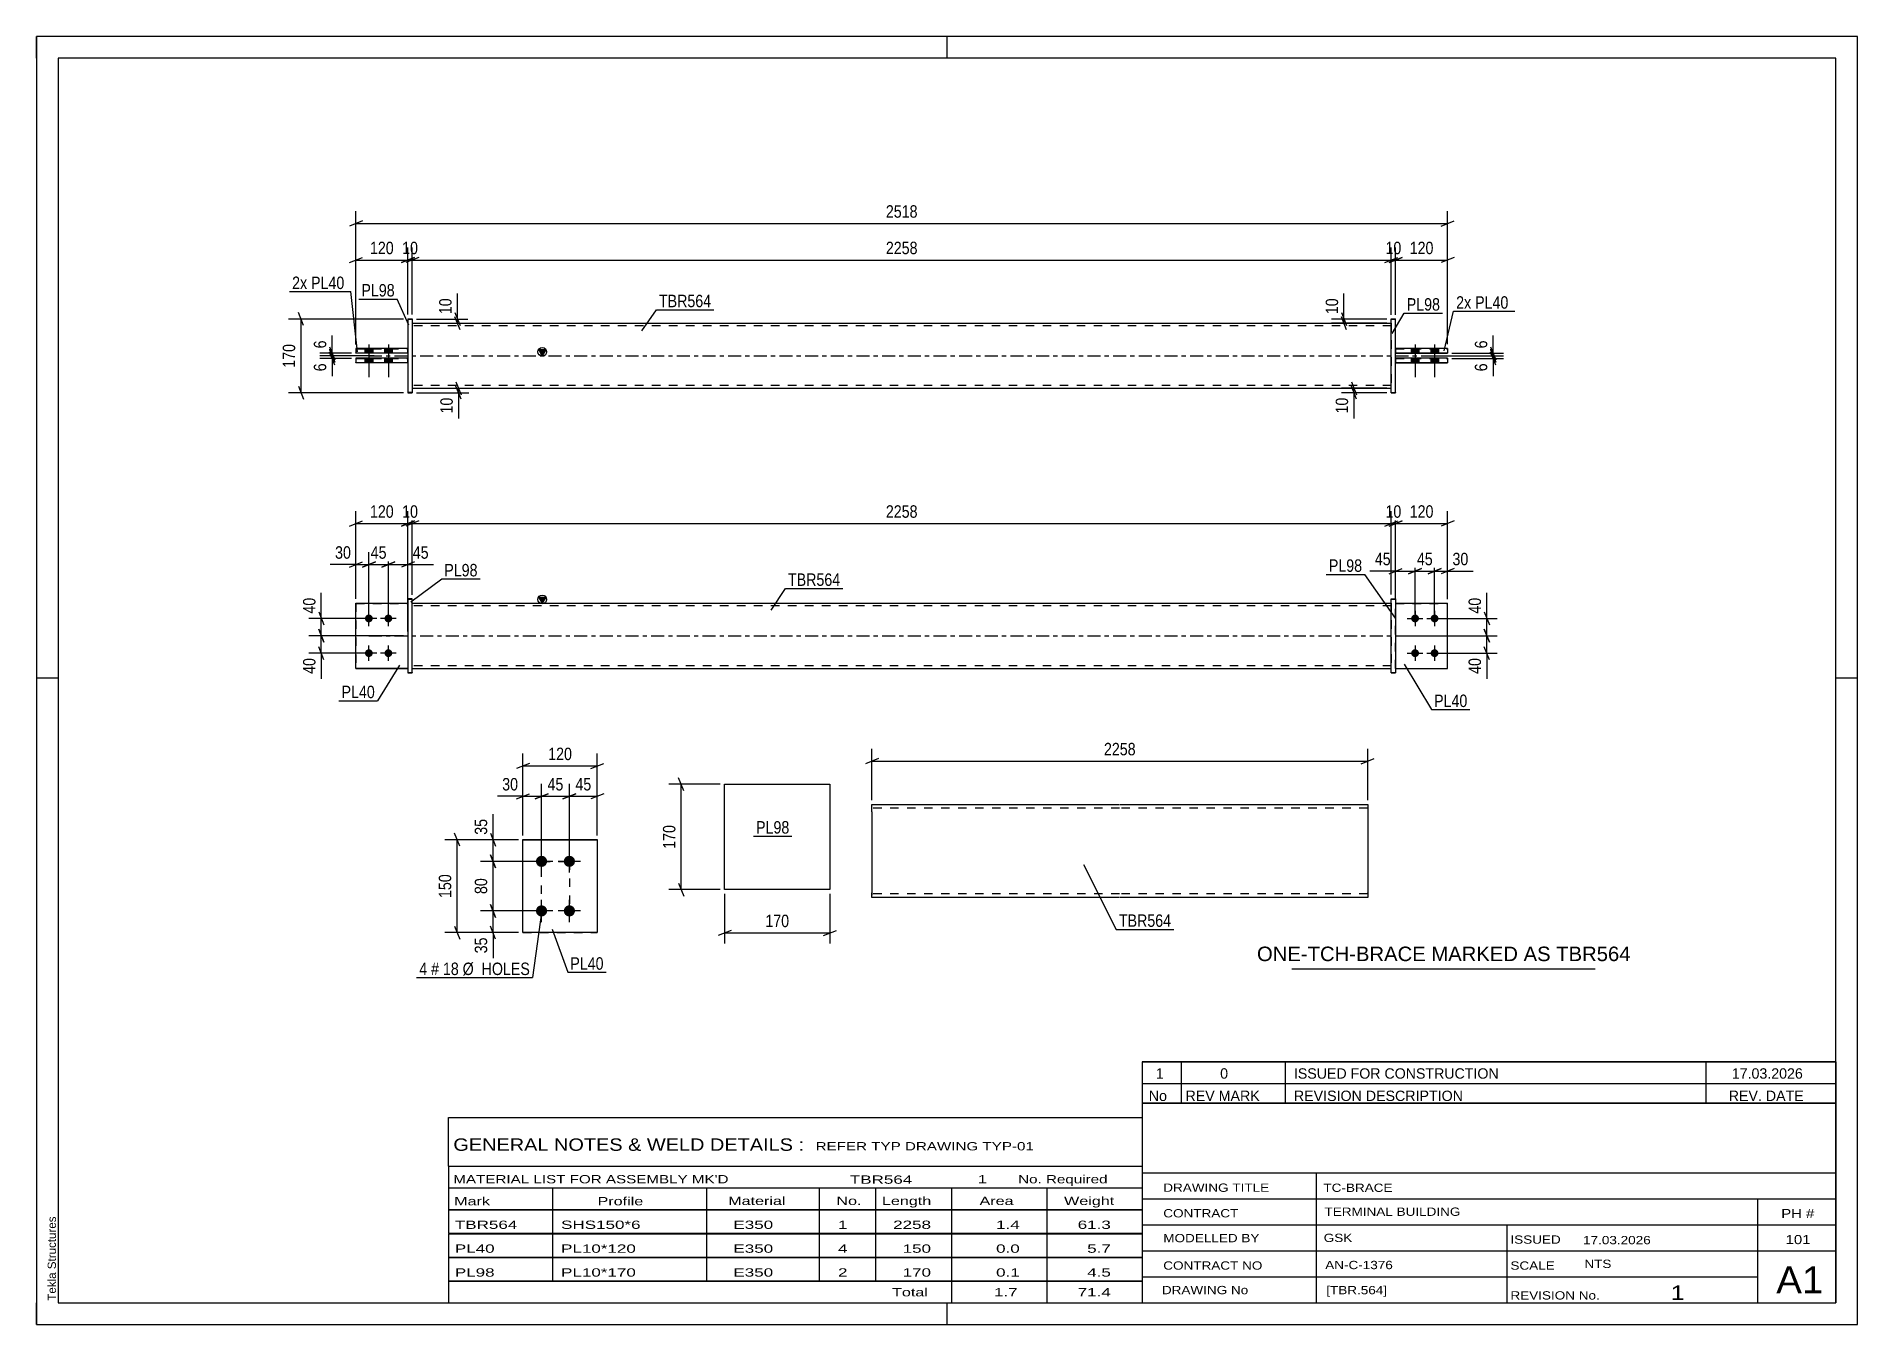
# Paper-space layout 'Layout1' of a CAD drawing. Header units: millimetres. Extents: x 0 to 420, y 0 to 297.
# The model-space entities are those that its viewports show. They can reach past a viewport. Long polylines and large blocks are cut down to what shows.
import ezdxf

# ---------------------------------------------------------------- set-up
doc = ezdxf.new("R2010")
doc.units = ezdxf.units.MM
doc.linetypes.add('DXK_LINE_DOT2', pattern=[3.9198, 1.9599, -1.9599])
doc.linetypes.add('DXK_LINE_DOT3', pattern=[5.9187, 2.979, -0.9799, 0.9799, -0.9799])
doc.layers.add('Viewport layer', color=7, linetype='Continuous', plot=False)
doc.styles.add('Arial', font='ARIAL.TTF', dxfattribs={"height": 0.2})
doc.styles.add('Arial Narrow', font='ARIALN.TTF', dxfattribs={"height": 0.2})

# ---------------------------------------------------------------- blocks, each defined once
blk = doc.blocks.new('Unknown-582665243-1163')
at = {"color": 5, "linetype": 'Continuous'}
for p, q in [((420, 297), (0, 297)), ((0, 297), (0, 0)), ((0, 292), (0, 297)), ((210, 292), (210, 297)), ((420, 0), (420, 297)), ((415, 292), (5, 292)), ((5, 292), (5, 5)), ((415, 5), (415, 292)), ((5, 149), (0, 149)), ((420, 149), (415, 149)), ((0, 0), (0, 5)), ((5, 5), (415, 5)), ((210, 0), (210, 5)), ((0, 0), (420, 0))]:
    blk.add_line(p, q, dxfattribs=at)
at = {"color": 174, "linetype": 'Continuous', "style": 'Arial'}
blk.add_text('Tekla Structures', height=1.9102, rotation=90, dxfattribs=at).set_placement((4.5, 5.5))
blk = doc.blocks.new('Part-582665243-3166 - 3165')
at = {"color": 2, "linetype": 'Continuous'}
for p, q in [((158.71, 124.58), (182.99, 124.58)), ((158.71, 100.29), (158.71, 124.58)), ((182.99, 124.58), (182.99, 100.29)), ((182.99, 100.29), (158.71, 100.29))]:
    blk.add_line(p, q, dxfattribs=at)
blk = doc.blocks.new('Bolt-582665243-1737 - 1733')
at = {"linetype": 'Continuous'}
for points in [[(317.95, 163.7), (318.14, 163.68), (318.32, 163.63), (318.48, 163.53), (318.62, 163.41), (318.73, 163.25), (318.81, 163.08), (318.85, 162.9), (318.85, 162.71), (318.81, 162.53), (318.73, 162.35), (318.62, 162.2), (318.48, 162.08), (318.32, 161.98), (318.14, 161.92), (317.95, 161.9), (317.76, 161.92), (317.58, 161.98), (317.42, 162.08), (317.28, 162.2), (317.17, 162.35), (317.09, 162.53), (317.06, 162.71), (317.06, 162.9), (317.09, 163.08), (317.17, 163.25), (317.28, 163.41), (317.42, 163.53), (317.58, 163.63), (317.76, 163.68)], [(322.45, 163.7), (322.64, 163.68), (322.82, 163.63), (322.98, 163.53), (323.12, 163.41), (323.23, 163.25), (323.31, 163.08), (323.35, 162.9), (323.35, 162.71), (323.31, 162.53), (323.23, 162.35), (323.12, 162.2), (322.98, 162.08), (322.82, 161.98), (322.64, 161.92), (322.45, 161.9), (322.26, 161.92), (322.08, 161.98), (321.92, 162.08), (321.78, 162.2), (321.67, 162.35), (321.59, 162.53), (321.56, 162.71), (321.56, 162.9), (321.59, 163.08), (321.67, 163.25), (321.78, 163.41), (321.92, 163.53), (322.08, 163.63), (322.26, 163.68)], [(317.95, 155.7), (318.14, 155.68), (318.32, 155.63), (318.48, 155.53), (318.62, 155.41), (318.73, 155.25), (318.81, 155.08), (318.85, 154.9), (318.85, 154.71), (318.81, 154.53), (318.73, 154.35), (318.62, 154.2), (318.48, 154.08), (318.32, 153.98), (318.14, 153.92), (317.95, 153.9), (317.76, 153.92), (317.58, 153.98), (317.42, 154.08), (317.28, 154.2), (317.17, 154.35), (317.09, 154.53), (317.06, 154.71), (317.06, 154.9), (317.09, 155.08), (317.17, 155.25), (317.28, 155.41), (317.42, 155.53), (317.58, 155.63), (317.76, 155.68)], [(322.45, 155.7), (322.64, 155.68), (322.82, 155.63), (322.98, 155.53), (323.12, 155.41), (323.23, 155.25), (323.31, 155.08), (323.35, 154.9), (323.35, 154.71), (323.31, 154.53), (323.23, 154.35), (323.12, 154.2), (322.98, 154.08), (322.82, 153.98), (322.64, 153.92), (322.45, 153.9), (322.26, 153.92), (322.08, 153.98), (321.92, 154.08), (321.78, 154.2), (321.67, 154.35), (321.59, 154.53), (321.56, 154.71), (321.56, 154.9), (321.59, 155.08), (321.67, 155.25), (321.78, 155.41), (321.92, 155.53), (322.08, 155.63), (322.26, 155.68)]]:
    blk.add_hatch(color=1, dxfattribs=at).paths.add_polyline_path(points)
at = {"color": 1, "linetype": 'Continuous'}
for p, q in [((317.95, 164.6), (317.95, 161)), ((322.45, 164.6), (322.45, 161)), ((316.15, 162.8), (319.75, 162.8)), ((320.65, 162.8), (324.25, 162.8)), ((317.95, 156.6), (317.95, 153)), ((322.45, 156.6), (322.45, 153)), ((316.15, 154.8), (319.75, 154.8)), ((320.65, 154.8), (324.25, 154.8))]:
    blk.add_line(p, q, dxfattribs=at)
blk = doc.blocks.new('Bolt-582665243-1736 - 1733')
at = {"linetype": 'Continuous'}
for points in [[(76.67, 161.9), (76.48, 161.92), (76.3, 161.98), (76.14, 162.08), (76, 162.2), (75.89, 162.35), (75.81, 162.53), (75.77, 162.71), (75.77, 162.9), (75.81, 163.08), (75.89, 163.25), (76, 163.41), (76.14, 163.53), (76.3, 163.63), (76.48, 163.68), (76.67, 163.7), (76.85, 163.68), (77.03, 163.63), (77.19, 163.53), (77.33, 163.41), (77.44, 163.25), (77.52, 163.08), (77.56, 162.9), (77.56, 162.71), (77.52, 162.53), (77.44, 162.35), (77.33, 162.2), (77.19, 162.08), (77.03, 161.98), (76.85, 161.92)], [(81.17, 161.9), (80.98, 161.92), (80.8, 161.98), (80.64, 162.08), (80.5, 162.2), (80.39, 162.35), (80.31, 162.53), (80.27, 162.71), (80.27, 162.9), (80.31, 163.08), (80.39, 163.25), (80.5, 163.41), (80.64, 163.53), (80.8, 163.63), (80.98, 163.68), (81.17, 163.7), (81.35, 163.68), (81.53, 163.63), (81.69, 163.53), (81.83, 163.41), (81.94, 163.25), (82.02, 163.08), (82.06, 162.9), (82.06, 162.71), (82.02, 162.53), (81.94, 162.35), (81.83, 162.2), (81.69, 162.08), (81.53, 161.98), (81.35, 161.92)], [(76.67, 153.9), (76.48, 153.92), (76.3, 153.98), (76.14, 154.08), (76, 154.2), (75.89, 154.35), (75.81, 154.53), (75.77, 154.71), (75.77, 154.9), (75.81, 155.08), (75.89, 155.25), (76, 155.41), (76.14, 155.53), (76.3, 155.63), (76.48, 155.68), (76.67, 155.7), (76.85, 155.68), (77.03, 155.63), (77.19, 155.53), (77.33, 155.41), (77.44, 155.25), (77.52, 155.08), (77.56, 154.9), (77.56, 154.71), (77.52, 154.53), (77.44, 154.35), (77.33, 154.2), (77.19, 154.08), (77.03, 153.98), (76.85, 153.92)], [(81.17, 153.9), (80.98, 153.92), (80.8, 153.98), (80.64, 154.08), (80.5, 154.2), (80.39, 154.35), (80.31, 154.53), (80.27, 154.71), (80.27, 154.9), (80.31, 155.08), (80.39, 155.25), (80.5, 155.41), (80.64, 155.53), (80.8, 155.63), (80.98, 155.68), (81.17, 155.7), (81.35, 155.68), (81.53, 155.63), (81.69, 155.53), (81.83, 155.41), (81.94, 155.25), (82.02, 155.08), (82.06, 154.9), (82.06, 154.71), (82.02, 154.53), (81.94, 154.35), (81.83, 154.2), (81.69, 154.08), (81.53, 153.98), (81.35, 153.92)]]:
    blk.add_hatch(color=1, dxfattribs=at).paths.add_polyline_path(points)
at = {"color": 1, "linetype": 'Continuous'}
for p, q in [((76.67, 161), (76.67, 164.6)), ((81.17, 161), (81.17, 164.6)), ((78.47, 162.8), (74.87, 162.8)), ((82.97, 162.8), (79.37, 162.8)), ((76.67, 153), (76.67, 156.6)), ((81.17, 153), (81.17, 156.6)), ((78.47, 154.8), (74.87, 154.8)), ((82.97, 154.8), (79.37, 154.8))]:
    blk.add_line(p, q, dxfattribs=at)
blk = doc.blocks.new('Part-582665243-1762 - 1733')
at = {"color": 2, "linetype": 'Continuous'}
for p, q in [((73.67, 166.3), (85.67, 166.3)), ((73.67, 151.3), (73.67, 166.3)), ((73.67, 151.3), (85.67, 151.3)), ((85.67, 151.3), (73.67, 151.3)), ((73.67, 151.3), (73.67, 151.3))]:
    blk.add_line(p, q, dxfattribs=at)
at = {"color": 7, "linetype": 'DXK_LINE_DOT2'}
for p, q in [((73.67, 166.3), (85.67, 166.3)), ((85.67, 166.3), (85.67, 166.3)), ((85.67, 166.3), (85.67, 151.3))]:
    blk.add_line(p, q, dxfattribs=at)
blk = doc.blocks.new('Part-582665243-1742 - 1733')
at = {"linetype": 'Continuous'}
blk.add_hatch(color=2, dxfattribs=at).paths.add_polyline_path([(116.67, 166.3), (115.87, 167.7), (117.47, 167.7)])
at = {"color": 2, "linetype": 'Continuous'}
for p, q in [((86.67, 166.3), (312.45, 166.3)), ((116.67, 166.3), (115.87, 167.7)), ((115.87, 167.7), (117.47, 167.7)), ((117.47, 167.7), (116.67, 166.3)), ((86.67, 151.3), (312.45, 151.3))]:
    blk.add_line(p, q, dxfattribs=at)
at = {"color": 7, "linetype": 'DXK_LINE_DOT2'}
for p, q in [((86.67, 151.3), (86.67, 166.3)), ((312.45, 165.7), (86.67, 165.7)), ((312.45, 166.3), (312.45, 151.3)), ((312.45, 151.9), (86.67, 151.9))]:
    blk.add_line(p, q, dxfattribs=at)
at = {"color": 7, "linetype": 'DXK_LINE_DOT3'}
blk.add_line((76.67, 158.8), (322.45, 158.8), dxfattribs=at)
at = {"color": 2, "linetype": 'Continuous'}
blk.add_circle((116.67, 167.2), 1, dxfattribs=at)
blk = doc.blocks.new('Part-582665243-1757 - 1733')
at = {"color": 2, "linetype": 'Continuous'}
for p, q in [((86.67, 167.34), (85.67, 167.34)), ((85.67, 167.34), (85.67, 150.25)), ((86.67, 150.25), (86.67, 167.34)), ((85.67, 150.34), (86.67, 150.34)), ((85.67, 150.25), (86.67, 150.25)), ((86.67, 150.34), (86.67, 150.25))]:
    blk.add_line(p, q, dxfattribs=at)
at = {"color": 7, "linetype": 'DXK_LINE_DOT2'}
blk.add_line((85.67, 167.25), (86.67, 167.25), dxfattribs=at)
blk = doc.blocks.new('Part-582665243-1767 - 1733')
at = {"color": 7, "linetype": 'DXK_LINE_DOT2'}
for p, q in [((73.67, 166.29), (85.67, 166.29)), ((73.67, 166.29), (85.67, 166.29)), ((73.67, 166.29), (73.67, 151.29)), ((85.67, 166.29), (85.67, 166.29)), ((85.67, 166.29), (85.67, 151.29))]:
    blk.add_line(p, q, dxfattribs=at)
at = {"color": 2, "linetype": 'Continuous'}
for p, q in [((73.67, 151.3), (73.67, 151.29)), ((73.67, 151.29), (85.67, 151.29)), ((85.67, 151.29), (73.67, 151.29)), ((73.67, 151.29), (73.67, 151.29)), ((73.67, 151.29), (73.67, 151.29))]:
    blk.add_line(p, q, dxfattribs=at)
blk = doc.blocks.new('Part-582665243-1772 - 1733')
at = {"color": 2, "linetype": 'Continuous'}
for p, q in [((312.45, 167.34), (313.45, 167.34)), ((312.45, 150.34), (312.45, 167.34)), ((313.45, 167.34), (313.45, 150.25)), ((312.45, 150.34), (312.45, 150.25)), ((312.45, 150.25), (312.45, 150.34)), ((312.45, 150.34), (313.45, 150.34)), ((312.45, 150.25), (313.45, 150.25))]:
    blk.add_line(p, q, dxfattribs=at)
at = {"color": 7, "linetype": 'DXK_LINE_DOT2'}
blk.add_line((312.45, 167.25), (313.45, 167.25), dxfattribs=at)
blk = doc.blocks.new('Part-582665243-1797 - 1733')
at = {"color": 2, "linetype": 'Continuous'}
for p, q in [((313.45, 166.3), (325.45, 166.3)), ((325.45, 151.3), (325.45, 166.3)), ((313.45, 151.3), (325.45, 151.3)), ((313.45, 151.3), (325.45, 151.3))]:
    blk.add_line(p, q, dxfattribs=at)
at = {"color": 7, "linetype": 'DXK_LINE_DOT2'}
for p, q in [((313.45, 166.3), (325.45, 166.3)), ((313.45, 151.3), (313.45, 166.3)), ((325.45, 166.3), (325.45, 166.3)), ((313.45, 151.3), (313.45, 151.3))]:
    blk.add_line(p, q, dxfattribs=at)
blk = doc.blocks.new('Part-582665243-1802 - 1733')
at = {"color": 7, "linetype": 'DXK_LINE_DOT2'}
for p, q in [((313.45, 166.29), (325.45, 166.29)), ((313.45, 151.29), (313.45, 166.29)), ((313.45, 166.29), (325.45, 166.29)), ((325.45, 166.29), (325.45, 166.29)), ((325.45, 151.29), (325.45, 166.29)), ((313.45, 151.29), (313.45, 151.29))]:
    blk.add_line(p, q, dxfattribs=at)
at = {"color": 2, "linetype": 'Continuous'}
for p in [(313.45, 151.29), (313.45, 151.29), (325.45, 151.3), (325.45, 151.29), (325.45, 151.29)]:
    blk.add_line(p, (325.45, 151.29), dxfattribs=at)
blk = doc.blocks.new('Part-582665243-1418 - 1390')
at = {"color": 2, "linetype": 'Continuous'}
for p, q in [((325.45, 222.82), (313.45, 222.82)), ((325.45, 222.82), (325.45, 221.74)), ((313.45, 221.82), (325.45, 221.82)), ((313.45, 221.74), (325.45, 221.74))]:
    blk.add_line(p, q, dxfattribs=at)
at = {"color": 7, "linetype": 'DXK_LINE_DOT2'}
for p, q in [((313.45, 222.82), (313.45, 221.74)), ((313.45, 222.74), (325.45, 222.74))]:
    blk.add_line(p, q, dxfattribs=at)
blk = doc.blocks.new('Part-582665243-1419 - 1390')
at = {"color": 2, "linetype": 'Continuous'}
for p, q in [((312.45, 214.92), (312.45, 231.92)), ((312.45, 231.92), (313.45, 231.92)), ((313.45, 214.92), (313.45, 231.92)), ((312.45, 214.92), (313.45, 214.92)), ((312.45, 214.92), (312.45, 214.84)), ((312.45, 214.84), (312.45, 214.92)), ((312.45, 214.84), (313.45, 214.84)), ((313.45, 214.84), (313.45, 214.92)), ((313.45, 214.92), (313.45, 214.84))]:
    blk.add_line(p, q, dxfattribs=at)
at = {"color": 7, "linetype": 'DXK_LINE_DOT2'}
for q in [(312.45, 231.92), (313.45, 231.84)]:
    blk.add_line((312.45, 231.84), q, dxfattribs=at)
blk = doc.blocks.new('Part-582665243-1424 - 1390')
at = {"color": 2, "linetype": 'Continuous'}
for p, q in [((85.67, 225.02), (73.67, 225.02)), ((73.67, 225.02), (73.67, 224.02)), ((73.67, 224.02), (85.67, 224.02)), ((73.67, 223.94), (73.67, 224.02)), ((73.67, 224.02), (73.67, 223.94)), ((85.67, 223.94), (73.67, 223.94))]:
    blk.add_line(p, q, dxfattribs=at)
at = {"color": 7, "linetype": 'DXK_LINE_DOT2'}
for p, q in [((73.67, 224.94), (85.67, 224.94)), ((85.67, 223.94), (85.67, 225.02))]:
    blk.add_line(p, q, dxfattribs=at)
blk = doc.blocks.new('Part-582665243-1445 - 1390')
at = {"linetype": 'Continuous'}
blk.add_hatch(color=2, dxfattribs=at).paths.add_polyline_path([(116.67, 223.38), (115.87, 224.78), (117.47, 224.78)])
at = {"color": 2, "linetype": 'Continuous'}
for p, q in [((86.67, 230.88), (312.45, 230.88)), ((116.67, 223.38), (115.87, 224.78)), ((115.87, 224.78), (117.47, 224.78)), ((117.47, 224.78), (116.67, 223.38)), ((86.67, 215.88), (312.45, 215.88))]:
    blk.add_line(p, q, dxfattribs=at)
at = {"color": 7, "linetype": 'DXK_LINE_DOT2'}
for p, q in [((86.67, 230.88), (86.67, 215.88)), ((312.45, 230.28), (86.67, 230.28)), ((312.45, 230.88), (312.45, 215.88)), ((312.45, 216.48), (86.67, 216.48))]:
    blk.add_line(p, q, dxfattribs=at)
at = {"color": 7, "linetype": 'DXK_LINE_DOT3'}
blk.add_line((76.67, 223.38), (322.45, 223.38), dxfattribs=at)
at = {"color": 2, "linetype": 'Continuous'}
blk.add_circle((116.67, 224.28), 1, dxfattribs=at)
blk = doc.blocks.new('Part-582665243-1429 - 1390')
at = {"color": 2, "linetype": 'Continuous'}
for p, q in [((85.67, 222.82), (73.67, 222.82)), ((73.67, 222.82), (73.67, 221.82)), ((73.67, 221.82), (85.67, 221.82)), ((73.67, 221.74), (73.67, 221.82)), ((73.67, 221.82), (73.67, 221.74)), ((85.67, 221.74), (73.67, 221.74))]:
    blk.add_line(p, q, dxfattribs=at)
at = {"color": 7, "linetype": 'DXK_LINE_DOT2'}
for p, q in [((73.67, 222.74), (85.67, 222.74)), ((85.67, 221.74), (85.67, 222.82))]:
    blk.add_line(p, q, dxfattribs=at)
blk = doc.blocks.new('Bolt-582665243-1446 - 1390')
at = {"linetype": 'Continuous'}
for points in [[(318.85, 225), (317.05, 225), (317.05, 224), (318.85, 224)], [(318.85, 224.96), (317.05, 224.96), (317.05, 223.96), (318.85, 223.96)], [(318.85, 222.8), (317.05, 222.8), (317.05, 221.8), (318.85, 221.8)], [(318.85, 222.76), (317.05, 222.76), (317.05, 221.76), (318.85, 221.76)], [(323.35, 225), (321.55, 225), (321.55, 224), (323.35, 224)], [(323.35, 224.96), (321.55, 224.96), (321.55, 223.96), (323.35, 223.96)], [(323.35, 222.8), (321.55, 222.8), (321.55, 221.8), (323.35, 221.8)], [(323.35, 222.76), (321.55, 222.76), (321.55, 221.76), (323.35, 221.76)]]:
    blk.add_hatch(color=1, dxfattribs=at).paths.add_polyline_path(points)
at = {"color": 1, "linetype": 'Continuous'}
for p, q in [((317.05, 225), (317.05, 224)), ((317.05, 224.96), (317.05, 223.96)), ((317.05, 222.8), (317.05, 221.8)), ((317.05, 222.76), (317.05, 221.76)), ((317.95, 226), (317.95, 218.5)), ((317.95, 225.96), (317.95, 218.46)), ((318.85, 225), (318.85, 224)), ((318.85, 224.96), (318.85, 223.96)), ((318.85, 222.8), (318.85, 221.8)), ((318.85, 222.76), (318.85, 221.76)), ((321.55, 225), (321.55, 224)), ((321.55, 224.96), (321.55, 223.96)), ((321.55, 222.8), (321.55, 221.8)), ((321.55, 222.76), (321.55, 221.76)), ((322.45, 226), (322.45, 218.5)), ((322.45, 225.96), (322.45, 218.46)), ((323.35, 225), (323.35, 224)), ((323.35, 224.96), (323.35, 223.96)), ((323.35, 222.8), (323.35, 221.8)), ((323.35, 222.76), (323.35, 221.76))]:
    blk.add_line(p, q, dxfattribs=at)
blk = doc.blocks.new('Part-582665243-1430 - 1390')
at = {"color": 2, "linetype": 'Continuous'}
for p, q in [((85.67, 231.92), (86.67, 231.92)), ((85.67, 231.92), (85.67, 214.92)), ((86.67, 231.92), (86.67, 214.84)), ((86.67, 214.92), (85.67, 214.92)), ((85.67, 214.92), (85.67, 214.84)), ((85.67, 214.92), (85.67, 214.84)), ((85.67, 214.84), (86.67, 214.84))]:
    blk.add_line(p, q, dxfattribs=at)
at = {"color": 7, "linetype": 'DXK_LINE_DOT2'}
for p, q in [((85.67, 231.84), (86.67, 231.84)), ((86.67, 231.84), (86.67, 231.92))]:
    blk.add_line(p, q, dxfattribs=at)
blk = doc.blocks.new('Bolt-582665243-1447 - 1390')
at = {"linetype": 'Continuous'}
for points in [[(75.77, 224), (77.57, 224), (77.57, 225), (75.77, 225)], [(75.77, 223.96), (77.57, 223.96), (77.57, 224.96), (75.77, 224.96)], [(75.77, 221.8), (77.57, 221.8), (77.57, 222.8), (75.77, 222.8)], [(75.77, 221.76), (77.57, 221.76), (77.57, 222.76), (75.77, 222.76)], [(80.27, 224), (82.07, 224), (82.07, 225), (80.27, 225)], [(80.27, 223.96), (82.07, 223.96), (82.07, 224.96), (80.27, 224.96)], [(80.27, 221.8), (82.07, 221.8), (82.07, 222.8), (80.27, 222.8)], [(80.27, 221.76), (82.07, 221.76), (82.07, 222.76), (80.27, 222.76)]]:
    blk.add_hatch(color=1, dxfattribs=at).paths.add_polyline_path(points)
at = {"color": 1, "linetype": 'Continuous'}
for p, q in [((75.77, 225), (75.77, 224)), ((75.77, 224.96), (75.77, 223.96)), ((75.77, 222.8), (75.77, 221.8)), ((75.77, 222.76), (75.77, 221.76)), ((76.67, 226), (76.67, 218.5)), ((76.67, 225.96), (76.67, 218.46)), ((77.57, 225), (77.57, 224)), ((77.57, 224.96), (77.57, 223.96)), ((77.57, 222.8), (77.57, 221.8)), ((77.57, 222.76), (77.57, 221.76)), ((80.27, 225), (80.27, 224)), ((80.27, 224.96), (80.27, 223.96)), ((80.27, 222.8), (80.27, 221.8)), ((80.27, 222.76), (80.27, 221.76)), ((81.17, 226), (81.17, 218.5)), ((81.17, 225.96), (81.17, 218.46)), ((82.07, 225), (82.07, 224)), ((82.07, 224.96), (82.07, 223.96)), ((82.07, 222.8), (82.07, 221.8)), ((82.07, 222.76), (82.07, 221.76))]:
    blk.add_line(p, q, dxfattribs=at)
blk = doc.blocks.new('Part-582665243-1452 - 1390')
at = {"color": 2, "linetype": 'Continuous'}
for p, q in [((325.45, 225.02), (313.45, 225.02)), ((313.45, 224.02), (325.45, 224.02)), ((313.45, 223.94), (325.45, 223.94)), ((325.45, 225.02), (325.45, 223.94))]:
    blk.add_line(p, q, dxfattribs=at)
at = {"color": 7, "linetype": 'DXK_LINE_DOT2'}
for p, q in [((313.45, 225.02), (313.45, 223.94)), ((313.45, 224.94), (325.45, 224.94))]:
    blk.add_line(p, q, dxfattribs=at)
blk = doc.blocks.new('Bolt-582665243-2157 - 2117')
at = {"linetype": 'Continuous'}
for points in [[(116.49, 108.09), (116.76, 108.06), (117.01, 107.98), (117.24, 107.84), (117.44, 107.66), (117.6, 107.45), (117.71, 107.2), (117.77, 106.94), (117.77, 106.67), (117.71, 106.41), (117.6, 106.16), (117.44, 105.94), (117.24, 105.76), (117.01, 105.63), (116.76, 105.55), (116.49, 105.52), (116.22, 105.55), (115.97, 105.63), (115.73, 105.76), (115.53, 105.94), (115.37, 106.16), (115.27, 106.41), (115.21, 106.67), (115.21, 106.94), (115.27, 107.2), (115.37, 107.45), (115.53, 107.66), (115.73, 107.84), (115.97, 107.98), (116.22, 108.06)], [(122.92, 108.09), (123.18, 108.06), (123.44, 107.98), (123.67, 107.84), (123.87, 107.66), (124.03, 107.45), (124.14, 107.2), (124.2, 106.94), (124.2, 106.67), (124.14, 106.41), (124.03, 106.16), (123.87, 105.94), (123.67, 105.76), (123.44, 105.63), (123.18, 105.55), (122.92, 105.52), (122.65, 105.55), (122.39, 105.63), (122.16, 105.76), (121.96, 105.94), (121.8, 106.16), (121.69, 106.41), (121.64, 106.67), (121.64, 106.94), (121.69, 107.2), (121.8, 107.45), (121.96, 107.66), (122.16, 107.84), (122.39, 107.98), (122.65, 108.06)], [(116.49, 96.66), (116.76, 96.63), (117.01, 96.55), (117.24, 96.42), (117.44, 96.24), (117.6, 96.02), (117.71, 95.77), (117.77, 95.51), (117.77, 95.24), (117.71, 94.98), (117.6, 94.73), (117.44, 94.52), (117.24, 94.34), (117.01, 94.2), (116.76, 94.12), (116.49, 94.09), (116.22, 94.12), (115.97, 94.2), (115.73, 94.34), (115.53, 94.52), (115.37, 94.73), (115.27, 94.98), (115.21, 95.24), (115.21, 95.51), (115.27, 95.77), (115.37, 96.02), (115.53, 96.24), (115.73, 96.42), (115.97, 96.55), (116.22, 96.63)], [(122.92, 96.66), (123.18, 96.63), (123.44, 96.55), (123.67, 96.42), (123.87, 96.24), (124.03, 96.02), (124.14, 95.77), (124.2, 95.51), (124.2, 95.24), (124.14, 94.98), (124.03, 94.73), (123.87, 94.52), (123.67, 94.34), (123.44, 94.2), (123.18, 94.12), (122.92, 94.09), (122.65, 94.12), (122.39, 94.2), (122.16, 94.34), (121.96, 94.52), (121.8, 94.73), (121.69, 94.98), (121.64, 95.24), (121.64, 95.51), (121.69, 95.77), (121.8, 96.02), (121.96, 96.24), (122.16, 96.42), (122.39, 96.55), (122.65, 96.63)]]:
    blk.add_hatch(color=1, dxfattribs=at).paths.add_polyline_path(points)
at = {"color": 1, "linetype": 'Continuous'}
for p, q in [((116.49, 104.23), (116.49, 109.37)), ((122.92, 104.23), (122.92, 109.37)), ((119.06, 106.8), (113.92, 106.8)), ((125.49, 106.8), (120.35, 106.8)), ((116.49, 92.8), (116.49, 97.94)), ((122.92, 92.8), (122.92, 97.94)), ((119.06, 95.37), (113.92, 95.37)), ((125.49, 95.37), (120.35, 95.37))]:
    blk.add_line(p, q, dxfattribs=at)
blk = doc.blocks.new('Part-582665243-2124 - 2117')
at = {"color": 2, "linetype": 'Continuous'}
for p, q in [((112.2, 111.81), (129.35, 111.81)), ((112.2, 90.38), (112.2, 111.81)), ((112.2, 111.8), (129.35, 111.8)), ((129.35, 111.8), (129.35, 111.81)), ((129.35, 111.81), (129.35, 90.38)), ((129.35, 90.38), (112.2, 90.38))]:
    blk.add_line(p, q, dxfattribs=at)
at = {"color": 7, "linetype": 'DXK_LINE_DOT2'}
for q in [(129.35, 90.38), (112.2, 90.38)]:
    blk.add_line((112.2, 90.38), q, dxfattribs=at)
blk = doc.blocks.new('Part-582665243-2313 - 2307')
at = {"color": 2, "linetype": 'Continuous'}
for p, q in [((192.67, 118.19), (192.67, 119.9)), ((192.67, 119.9), (249.81, 119.9)), ((192.67, 118.19), (192.67, 99.53)), ((249.91, 119.9), (307.05, 119.9)), ((307.05, 119.9), (307.05, 119.77)), ((307.05, 119.77), (307.05, 118.19)), ((307.05, 118.19), (307.05, 98.47)), ((192.67, 98.6), (192.67, 99.53)), ((192.67, 98.47), (192.67, 98.6)), ((249.81, 98.47), (192.67, 98.47)), ((307.05, 98.47), (249.91, 98.47))]:
    blk.add_line(p, q, dxfattribs=at)
at = {"color": 7, "linetype": 'DXK_LINE_DOT2'}
for p, q in [((249.81, 119.04), (192.67, 119.04)), ((307.05, 119.04), (249.91, 119.04)), ((307.05, 119.4), (307.05, 118.19)), ((192.67, 99.53), (192.67, 98.98)), ((192.67, 99.33), (192.67, 99.4)), ((249.81, 99.33), (192.67, 99.33)), ((307.05, 99.33), (249.91, 99.33)), ((307.05, 99.4), (307.05, 99.53)), ((307.05, 99.33), (307.05, 99.4)), ((307.05, 99.33), (307.05, 99.4))]:
    blk.add_line(p, q, dxfattribs=at)
blk = doc.blocks.new('Rectangle-582665243-2267 - 2117')
at = {"color": 1, "linetype": 'DXK_LINE_DOT2'}
blk.add_lwpolyline([(116.49, 106.8), (122.92, 106.8), (122.92, 95.37), (116.49, 95.37), (116.49, 106.8)], close=True, dxfattribs=at)
blk = doc.blocks.new('StraightDimension-582665243-3188 - 3165')
at = {"color": 7, "linetype": 'Continuous'}
for p, q in [((158.71, 99.29), (158.71, 87.89)), ((182.99, 99.29), (182.99, 87.89)), ((160.21, 90.89), (157.21, 89.69)), ((158.71, 90.29), (182.99, 90.29)), ((181.49, 89.69), (184.49, 90.89))]:
    blk.add_line(p, q, dxfattribs=at)
at = {"color": 0}
blk.add_wipeout([(174.19, 91.04), (174.19, 95.24), (167.51, 95.24), (167.51, 91.04)], dxfattribs=at)
at = {"color": 3, "style": 'Arial Narrow'}
blk.add_text('170', height=2.863, dxfattribs=at).set_placement((168.11, 91.64))
blk = doc.blocks.new('StraightDimension-582665243-3192 - 3165')
at = {"color": 7, "linetype": 'Continuous'}
for p, q in [((149.31, 123.08), (148.11, 126.08)), ((157.71, 124.58), (145.86, 124.58)), ((148.71, 100.29), (148.71, 124.58)), ((148.11, 101.79), (149.31, 98.79)), ((157.71, 100.29), (145.86, 100.29))]:
    blk.add_line(p, q, dxfattribs=at)
at = {"color": 0}
blk.add_wipeout([(147.96, 115.78), (143.76, 115.78), (143.76, 109.09), (147.96, 109.09)], dxfattribs=at)
at = {"color": 3, "style": 'Arial Narrow'}
blk.add_text('170', height=2.863, rotation=90.0002, dxfattribs=at).set_placement((147.36, 109.69))
blk = doc.blocks.new('StraightDimension-582665243-1978 - 1733')
at = {"color": 7, "linetype": 'Continuous'}
for p, q in [((313.45, 167.29), (313.45, 176.58)), ((317.95, 163.8), (317.95, 176.58)), ((311.95, 173.13), (314.95, 174.33)), ((313.45, 173.73), (317.95, 173.73)), ((319.45, 174.33), (316.45, 173.13))]:
    blk.add_line(p, q, dxfattribs=at)
at = {"color": 0}
blk.add_wipeout([(312.93, 174.48), (312.93, 178.68), (308.07, 178.68), (308.07, 174.48)], dxfattribs=at)
at = {"color": 7, "linetype": 'Continuous'}
blk.add_line((313.45, 173.73), (307.54, 173.73), dxfattribs=at)
blk.add_line((313.45, 173.73), (307.54, 173.73), dxfattribs=at)
at = {"color": 3, "style": 'Arial Narrow'}
blk.add_text('45', height=2.863, dxfattribs=at).set_placement((308.67, 175.08))
blk = doc.blocks.new('StraightDimension-582665243-2007 - 1733')
at = {"color": 7, "linetype": 'Continuous'}
for p, q in [((322.45, 163.8), (322.45, 176.58)), ((325.45, 167.29), (325.45, 176.58)), ((320.95, 173.13), (323.95, 174.33)), ((322.45, 173.73), (325.45, 173.73)), ((326.95, 174.33), (323.95, 173.13))]:
    blk.add_line(p, q, dxfattribs=at)
at = {"color": 0}
blk.add_wipeout([(330.83, 174.48), (330.83, 178.68), (325.98, 178.68), (325.98, 174.48)], dxfattribs=at)
at = {"color": 7, "linetype": 'Continuous'}
blk.add_line((325.45, 173.73), (331.36, 173.73), dxfattribs=at)
blk.add_line((325.45, 173.73), (331.36, 173.73), dxfattribs=at)
at = {"color": 3, "style": 'Arial Narrow'}
blk.add_text('30', height=2.863, dxfattribs=at).set_placement((326.58, 175.08))
blk = doc.blocks.new('StraightDimension-582665243-1833 - 1733')
at = {"color": 7, "linetype": 'Continuous'}
for p, q in [((65.1, 160.3), (66.3, 157.3)), ((84.67, 158.8), (62.85, 158.8)), ((66.3, 153.3), (65.1, 156.3)), ((65.7, 154.8), (65.7, 158.8)), ((75.67, 154.8), (62.85, 154.8))]:
    blk.add_line(p, q, dxfattribs=at)
at = {"color": 0}
blk.add_wipeout([(64.95, 154.27), (60.75, 154.27), (60.75, 149.42), (64.95, 149.42)], dxfattribs=at)
at = {"color": 7, "linetype": 'Continuous'}
blk.add_line((65.7, 154.8), (65.7, 148.89), dxfattribs=at)
blk.add_line((65.7, 154.8), (65.7, 148.89), dxfattribs=at)
at = {"color": 3, "style": 'Arial Narrow'}
blk.add_text('40', height=2.863, rotation=90.0002, dxfattribs=at).set_placement((64.35, 150.02))
blk = doc.blocks.new('StraightDimension-582665243-1994 - 1733')
at = {"color": 7, "linetype": 'Continuous'}
for p, q in [((317.95, 163.8), (317.95, 176.58)), ((322.45, 163.8), (322.45, 176.58)), ((316.45, 173.13), (319.45, 174.33)), ((317.95, 173.73), (322.45, 173.73)), ((323.95, 174.33), (320.95, 173.13))]:
    blk.add_line(p, q, dxfattribs=at)
at = {"color": 0}
blk.add_wipeout([(322.63, 174.48), (322.63, 178.68), (317.77, 178.68), (317.77, 174.48)], dxfattribs=at)
at = {"color": 3, "style": 'Arial Narrow'}
blk.add_text('45', height=2.863, dxfattribs=at).set_placement((318.37, 175.08))
blk = doc.blocks.new('StraightDimension-582665243-1824 - 1733')
at = {"color": 7, "linetype": 'Continuous'}
for p, q in [((65.1, 164.3), (66.3, 161.3)), ((75.67, 162.8), (62.85, 162.8)), ((66.3, 157.3), (65.1, 160.3)), ((65.7, 158.8), (65.7, 162.8)), ((84.67, 158.8), (62.85, 158.8))]:
    blk.add_line(p, q, dxfattribs=at)
at = {"color": 0}
blk.add_wipeout([(64.95, 168.18), (60.75, 168.18), (60.75, 163.32), (64.95, 163.32)], dxfattribs=at)
at = {"color": 7, "linetype": 'Continuous'}
blk.add_line((65.7, 162.8), (65.7, 168.7), dxfattribs=at)
blk.add_line((65.7, 162.8), (65.7, 168.7), dxfattribs=at)
at = {"color": 3, "style": 'Arial Narrow'}
blk.add_text('40', height=2.863, rotation=90.0002, dxfattribs=at).set_placement((64.35, 163.92))
blk = doc.blocks.new('StraightDimension-582665243-1843 - 1733')
at = {"color": 7, "linetype": 'Continuous'}
for p, q in [((81.17, 163.8), (81.17, 178.08)), ((85.67, 167.3), (85.67, 178.08)), ((79.67, 174.63), (82.67, 175.83)), ((81.17, 175.23), (85.67, 175.23)), ((87.17, 175.83), (84.17, 174.63))]:
    blk.add_line(p, q, dxfattribs=at)
at = {"color": 0}
blk.add_wipeout([(91.05, 175.98), (91.05, 180.18), (86.19, 180.18), (86.19, 175.98)], dxfattribs=at)
at = {"color": 7, "linetype": 'Continuous'}
blk.add_line((85.67, 175.23), (91.57, 175.23), dxfattribs=at)
blk.add_line((85.67, 175.23), (91.57, 175.23), dxfattribs=at)
at = {"color": 3, "style": 'Arial Narrow'}
blk.add_text('45', height=2.863, dxfattribs=at).set_placement((86.79, 176.58))
blk = doc.blocks.new('StraightDimension-582665243-1859 - 1733')
at = {"color": 7, "linetype": 'Continuous'}
for p, q in [((76.67, 163.8), (76.67, 178.08)), ((81.17, 163.8), (81.17, 178.08)), ((75.17, 174.63), (78.17, 175.83)), ((76.67, 175.23), (81.17, 175.23)), ((82.67, 175.83), (79.67, 174.63))]:
    blk.add_line(p, q, dxfattribs=at)
at = {"color": 0}
blk.add_wipeout([(81.34, 175.98), (81.34, 180.18), (76.49, 180.18), (76.49, 175.98)], dxfattribs=at)
at = {"color": 3, "style": 'Arial Narrow'}
blk.add_text('45', height=2.863, dxfattribs=at).set_placement((77.09, 176.58))
blk = doc.blocks.new('StraightDimension-582665243-1872 - 1733')
at = {"color": 7, "linetype": 'Continuous'}
for p, q in [((73.67, 167.3), (73.67, 178.08)), ((76.67, 163.8), (76.67, 178.08)), ((72.17, 174.63), (75.17, 175.83)), ((73.67, 175.23), (76.67, 175.23)), ((78.17, 175.83), (75.17, 174.63))]:
    blk.add_line(p, q, dxfattribs=at)
at = {"color": 0}
blk.add_wipeout([(73.14, 175.98), (73.14, 180.18), (68.28, 180.18), (68.28, 175.98)], dxfattribs=at)
at = {"color": 7, "linetype": 'Continuous'}
blk.add_line((73.67, 175.23), (67.76, 175.23), dxfattribs=at)
blk.add_line((73.67, 175.23), (67.76, 175.23), dxfattribs=at)
at = {"color": 3, "style": 'Arial Narrow'}
blk.add_text('30', height=2.863, dxfattribs=at).set_placement((68.88, 176.58))
blk = doc.blocks.new('StraightDimension-582665243-1939 - 1733')
at = {"color": 7, "linetype": 'Continuous'}
for p, q in [((333.9, 164.3), (335.1, 161.3)), ((323.45, 162.8), (336.9, 162.8)), ((335.1, 157.3), (333.9, 160.3)), ((334.5, 158.8), (334.5, 162.8)), ((314.45, 158.8), (336.9, 158.8))]:
    blk.add_line(p, q, dxfattribs=at)
at = {"color": 0}
blk.add_wipeout([(333.75, 168.18), (329.55, 168.18), (329.55, 163.32), (333.75, 163.32)], dxfattribs=at)
at = {"color": 7, "linetype": 'Continuous'}
blk.add_line((334.5, 162.8), (334.5, 168.7), dxfattribs=at)
blk.add_line((334.5, 162.8), (334.5, 168.7), dxfattribs=at)
at = {"color": 3, "style": 'Arial Narrow'}
blk.add_text('40', height=2.863, rotation=90.0002, dxfattribs=at).set_placement((333.15, 163.92))
blk = doc.blocks.new('StraightDimension-582665243-1948 - 1733')
at = {"color": 7, "linetype": 'Continuous'}
for p, q in [((333.9, 160.3), (335.1, 157.3)), ((314.45, 158.8), (336.9, 158.8)), ((335.1, 153.3), (333.9, 156.3)), ((334.5, 154.8), (334.5, 158.8)), ((323.45, 154.8), (336.9, 154.8))]:
    blk.add_line(p, q, dxfattribs=at)
at = {"color": 0}
blk.add_wipeout([(333.75, 154.27), (329.55, 154.27), (329.55, 149.42), (333.75, 149.42)], dxfattribs=at)
at = {"color": 7, "linetype": 'Continuous'}
blk.add_line((334.5, 154.8), (334.5, 148.89), dxfattribs=at)
blk.add_line((334.5, 154.8), (334.5, 148.89), dxfattribs=at)
at = {"color": 3, "style": 'Arial Narrow'}
blk.add_text('40', height=2.863, rotation=90.0002, dxfattribs=at).set_placement((333.15, 150.02))
blk = doc.blocks.new('StraightDimension-582665243-3325 - 1733')
at = {"color": 7, "linetype": 'Continuous'}
for p, q in [((311.95, 184.08), (314.95, 185.28)), ((313.45, 167.29), (313.45, 187.53)), ((326.95, 185.28), (323.95, 184.08)), ((325.45, 167.29), (325.45, 187.53)), ((313.45, 184.68), (325.45, 184.68))]:
    blk.add_line(p, q, dxfattribs=at)
at = {"color": 0}
blk.add_wipeout([(322.79, 185.43), (322.79, 189.63), (316.11, 189.63), (316.11, 185.43)], dxfattribs=at)
at = {"color": 3, "style": 'Arial Narrow'}
blk.add_text('120', height=2.863, dxfattribs=at).set_placement((316.71, 186.03))
blk = doc.blocks.new('StraightDimension-582665243-3326 - 1733')
at = {"color": 7, "linetype": 'Continuous'}
for p, q in [((310.95, 184.08), (313.95, 185.28)), ((314.95, 185.28), (311.95, 184.08)), ((312.45, 168.34), (312.45, 187.53)), ((313.45, 167.29), (313.45, 187.53)), ((312.45, 184.68), (313.45, 184.68))]:
    blk.add_line(p, q, dxfattribs=at)
at = {"color": 0}
blk.add_wipeout([(315.38, 185.43), (315.38, 189.63), (310.52, 189.63), (310.52, 185.43)], dxfattribs=at)
at = {"color": 3, "style": 'Arial Narrow'}
blk.add_text('10', height=2.863, dxfattribs=at).set_placement((311.12, 186.03))
blk = doc.blocks.new('StraightDimension-582665243-3327 - 1733')
at = {"color": 7, "linetype": 'Continuous'}
for p, q in [((88.17, 185.28), (85.17, 184.08)), ((86.67, 168.25), (86.67, 187.53)), ((310.95, 184.08), (313.95, 185.28)), ((312.45, 168.34), (312.45, 187.53)), ((86.67, 184.68), (312.45, 184.68))]:
    blk.add_line(p, q, dxfattribs=at)
at = {"color": 0}
blk.add_wipeout([(203.81, 185.43), (203.81, 189.63), (195.3, 189.63), (195.3, 185.43)], dxfattribs=at)
at = {"color": 3, "style": 'Arial Narrow'}
blk.add_text('2258', height=2.863, dxfattribs=at).set_placement((195.9, 186.03))
blk = doc.blocks.new('StraightDimension-582665243-3328 - 1733')
at = {"color": 7, "linetype": 'Continuous'}
for p, q in [((84.17, 184.08), (87.17, 185.28)), ((88.17, 185.28), (85.17, 184.08)), ((85.67, 159.8), (85.67, 187.53)), ((86.67, 168.25), (86.67, 187.53)), ((85.67, 184.68), (86.67, 184.68))]:
    blk.add_line(p, q, dxfattribs=at)
at = {"color": 0}
blk.add_wipeout([(88.59, 185.43), (88.59, 189.63), (83.74, 189.63), (83.74, 185.43)], dxfattribs=at)
at = {"color": 3, "style": 'Arial Narrow'}
blk.add_text('10', height=2.863, dxfattribs=at).set_placement((84.34, 186.03))
blk = doc.blocks.new('StraightDimension-582665243-3329 - 1733')
at = {"color": 7, "linetype": 'Continuous'}
for p, q in [((72.17, 184.08), (75.17, 185.28)), ((73.67, 167.3), (73.67, 187.53)), ((87.17, 185.28), (84.17, 184.08)), ((85.67, 159.8), (85.67, 187.53)), ((73.67, 184.68), (85.67, 184.68))]:
    blk.add_line(p, q, dxfattribs=at)
at = {"color": 0}
blk.add_wipeout([(83.01, 185.43), (83.01, 189.63), (76.32, 189.63), (76.32, 185.43)], dxfattribs=at)
at = {"color": 3, "style": 'Arial Narrow'}
blk.add_text('120', height=2.863, dxfattribs=at).set_placement((76.92, 186.03))
blk = doc.blocks.new('StraightDimension-582665243-1551 - 1390')
at = {"color": 7, "linetype": 'Continuous'}
for p, q in [((72.67, 223.94), (65.34, 223.94)), ((77.92, 223.38), (65.34, 223.38)), ((67.59, 225.44), (68.79, 222.44)), ((68.79, 221.88), (67.59, 224.88)), ((68.19, 223.38), (68.19, 223.94))]:
    blk.add_line(p, q, dxfattribs=at)
at = {"color": 0}
blk.add_wipeout([(67.44, 227.5), (63.24, 227.5), (63.24, 224.47), (67.44, 224.47)], dxfattribs=at)
at = {"color": 7, "linetype": 'Continuous'}
blk.add_line((68.19, 223.94), (68.19, 228.02), dxfattribs=at)
blk.add_line((68.19, 223.94), (68.19, 228.02), dxfattribs=at)
at = {"color": 3, "style": 'Arial Narrow'}
blk.add_text('6', height=2.86, rotation=90.0002, dxfattribs=at).set_placement((66.84, 225.07))
blk = doc.blocks.new('StraightDimension-582665243-1604 - 1390')
at = {"color": 7, "linetype": 'Continuous'}
for p, q in [((87.67, 215.88), (99.76, 215.88)), ((87.67, 214.84), (99.76, 214.84)), ((96.76, 217.38), (97.96, 214.38)), ((97.96, 213.34), (96.76, 216.34)), ((97.36, 214.84), (97.36, 215.88))]:
    blk.add_line(p, q, dxfattribs=at)
at = {"color": 0}
blk.add_wipeout([(96.61, 214.31), (92.41, 214.31), (92.41, 209.46), (96.61, 209.46)], dxfattribs=at)
at = {"color": 7, "linetype": 'Continuous'}
blk.add_line((97.36, 214.84), (97.36, 208.93), dxfattribs=at)
blk.add_line((97.36, 214.84), (97.36, 208.93), dxfattribs=at)
at = {"color": 3, "style": 'Arial Narrow'}
blk.add_text('10', height=2.863, rotation=90.0002, dxfattribs=at).set_placement((96.01, 210.06))
blk = doc.blocks.new('StraightDimension-582665243-1563 - 1390')
at = {"color": 7, "linetype": 'Continuous'}
for p, q in [((84.67, 231.84), (58.17, 231.84)), ((61.62, 230.34), (60.42, 233.34)), ((61.02, 214.84), (61.02, 231.84)), ((84.67, 214.84), (58.17, 214.84)), ((60.42, 216.34), (61.62, 213.34))]:
    blk.add_line(p, q, dxfattribs=at)
at = {"color": 0}
blk.add_wipeout([(60.27, 226.68), (56.07, 226.68), (56.07, 220), (60.27, 220)], dxfattribs=at)
at = {"color": 3, "style": 'Arial Narrow'}
blk.add_text('170', height=2.863, rotation=90.0002, dxfattribs=at).set_placement((59.67, 220.6))
blk = doc.blocks.new('StraightDimension-582665243-1634 - 1390')
at = {"color": 7, "linetype": 'Continuous'}
for p, q in [((85.67, 232.92), (85.67, 248.3)), ((86.67, 232.92), (86.67, 248.3)), ((84.17, 244.85), (87.17, 246.05)), ((88.17, 246.05), (85.17, 244.85)), ((85.67, 245.45), (86.67, 245.45))]:
    blk.add_line(p, q, dxfattribs=at)
at = {"color": 0}
blk.add_wipeout([(88.59, 246.2), (88.59, 250.4), (83.74, 250.4), (83.74, 246.2)], dxfattribs=at)
at = {"color": 3, "style": 'Arial Narrow'}
blk.add_text('10', height=2.863, dxfattribs=at).set_placement((84.34, 246.8))
blk = doc.blocks.new('StraightDimension-582665243-1654 - 1390')
at = {"color": 7, "linetype": 'Continuous'}
for p, q in [((312.45, 232.84), (312.45, 248.3)), ((313.45, 232.84), (313.45, 248.3)), ((310.95, 244.85), (313.95, 246.05)), ((314.95, 246.05), (311.95, 244.85)), ((312.45, 245.45), (313.45, 245.45))]:
    blk.add_line(p, q, dxfattribs=at)
at = {"color": 0}
blk.add_wipeout([(315.38, 246.2), (315.38, 250.4), (310.52, 250.4), (310.52, 246.2)], dxfattribs=at)
at = {"color": 3, "style": 'Arial Narrow'}
blk.add_text('10', height=2.863, dxfattribs=at).set_placement((311.12, 246.8))
blk = doc.blocks.new('StraightDimension-582665243-1644 - 1390')
at = {"color": 7, "linetype": 'Continuous'}
for p, q in [((86.67, 232.92), (86.67, 248.3)), ((312.45, 232.84), (312.45, 248.3)), ((88.17, 246.05), (85.17, 244.85)), ((86.67, 245.45), (312.45, 245.45)), ((310.95, 244.85), (313.95, 246.05))]:
    blk.add_line(p, q, dxfattribs=at)
at = {"color": 0}
blk.add_wipeout([(203.81, 246.2), (203.81, 250.4), (195.3, 250.4), (195.3, 246.2)], dxfattribs=at)
at = {"color": 3, "style": 'Arial Narrow'}
blk.add_text('2258', height=2.863, dxfattribs=at).set_placement((195.9, 246.8))
blk = doc.blocks.new('StraightDimension-582665243-1533 - 1390')
at = {"color": 7, "linetype": 'Continuous'}
for p, q in [((77.92, 223.38), (65.34, 223.38)), ((72.67, 222.74), (65.34, 222.74)), ((67.59, 224.88), (68.79, 221.88)), ((68.79, 221.24), (67.59, 224.24)), ((68.19, 222.74), (68.19, 223.38))]:
    blk.add_line(p, q, dxfattribs=at)
at = {"color": 0}
blk.add_wipeout([(67.44, 222.22), (63.24, 222.22), (63.24, 219.19), (67.44, 219.19)], dxfattribs=at)
at = {"color": 7, "linetype": 'Continuous'}
blk.add_line((68.19, 222.74), (68.19, 218.66), dxfattribs=at)
blk.add_line((68.19, 222.74), (68.19, 218.66), dxfattribs=at)
at = {"color": 3, "style": 'Arial Narrow'}
blk.add_text('6', height=2.86, rotation=90.0002, dxfattribs=at).set_placement((66.84, 219.79))
blk = doc.blocks.new('StraightDimension-582665243-1575 - 1390')
at = {"color": 7, "linetype": 'Continuous'}
for p, q in [((321.2, 223.38), (338.35, 223.38)), ((326.45, 222.74), (338.35, 222.74)), ((335.35, 224.88), (336.55, 221.88)), ((336.55, 221.24), (335.35, 224.24)), ((335.95, 222.74), (335.95, 223.38))]:
    blk.add_line(p, q, dxfattribs=at)
at = {"color": 0}
blk.add_wipeout([(335.2, 222.22), (331, 222.22), (331, 219.19), (335.2, 219.19)], dxfattribs=at)
at = {"color": 7, "linetype": 'Continuous'}
blk.add_line((335.95, 222.74), (335.95, 218.66), dxfattribs=at)
blk.add_line((335.95, 222.74), (335.95, 218.66), dxfattribs=at)
at = {"color": 3, "style": 'Arial Narrow'}
blk.add_text('6', height=2.86, rotation=90.0002, dxfattribs=at).set_placement((334.6, 219.79))
blk = doc.blocks.new('StraightDimension-582665243-1584 - 1390')
at = {"color": 7, "linetype": 'Continuous'}
for p, q in [((321.2, 223.38), (338.35, 223.38)), ((326.45, 223.94), (338.35, 223.94)), ((335.35, 225.44), (336.55, 222.44)), ((336.55, 221.88), (335.35, 224.88)), ((335.95, 223.38), (335.95, 223.94))]:
    blk.add_line(p, q, dxfattribs=at)
at = {"color": 0}
blk.add_wipeout([(335.2, 227.5), (331, 227.5), (331, 224.47), (335.2, 224.47)], dxfattribs=at)
at = {"color": 7, "linetype": 'Continuous'}
blk.add_line((335.95, 223.94), (335.95, 228.02), dxfattribs=at)
blk.add_line((335.95, 223.94), (335.95, 228.02), dxfattribs=at)
at = {"color": 3, "style": 'Arial Narrow'}
blk.add_text('6', height=2.86, rotation=90.0002, dxfattribs=at).set_placement((334.6, 225.07))
blk = doc.blocks.new('StraightDimension-582665243-1593 - 1390')
at = {"color": 7, "linetype": 'Continuous'}
for p, q in [((87.67, 231.84), (99.49, 231.84)), ((96.49, 233.34), (97.69, 230.34)), ((97.69, 229.38), (96.49, 232.38)), ((97.09, 230.88), (97.09, 231.84)), ((87.67, 230.88), (99.49, 230.88))]:
    blk.add_line(p, q, dxfattribs=at)
at = {"color": 0}
blk.add_wipeout([(96.34, 237.22), (92.14, 237.22), (92.14, 232.36), (96.34, 232.36)], dxfattribs=at)
at = {"color": 7, "linetype": 'Continuous'}
blk.add_line((97.09, 231.84), (97.09, 237.74), dxfattribs=at)
blk.add_line((97.09, 231.84), (97.09, 237.74), dxfattribs=at)
at = {"color": 3, "style": 'Arial Narrow'}
blk.add_text('10', height=2.863, rotation=90.0002, dxfattribs=at).set_placement((95.74, 232.96))
blk = doc.blocks.new('StraightDimension-582665243-1614 - 1390')
at = {"color": 7, "linetype": 'Continuous'}
for p, q in [((313.45, 232.84), (313.45, 248.3)), ((325.45, 226.02), (325.45, 248.3)), ((311.95, 244.85), (314.95, 246.05)), ((313.45, 245.45), (325.45, 245.45)), ((326.95, 246.05), (323.95, 244.85))]:
    blk.add_line(p, q, dxfattribs=at)
at = {"color": 0}
blk.add_wipeout([(322.79, 246.2), (322.79, 250.4), (316.11, 250.4), (316.11, 246.2)], dxfattribs=at)
at = {"color": 3, "style": 'Arial Narrow'}
blk.add_text('120', height=2.863, dxfattribs=at).set_placement((316.71, 246.8))
blk = doc.blocks.new('StraightDimension-582665243-1624 - 1390')
at = {"color": 7, "linetype": 'Continuous'}
for p, q in [((73.67, 225.94), (73.67, 248.3)), ((85.67, 232.92), (85.67, 248.3)), ((72.17, 244.85), (75.17, 246.05)), ((73.67, 245.45), (85.67, 245.45)), ((87.17, 246.05), (84.17, 244.85))]:
    blk.add_line(p, q, dxfattribs=at)
at = {"color": 0}
blk.add_wipeout([(83.01, 246.2), (83.01, 250.4), (76.32, 250.4), (76.32, 246.2)], dxfattribs=at)
at = {"color": 3, "style": 'Arial Narrow'}
blk.add_text('120', height=2.863, dxfattribs=at).set_placement((76.92, 246.8))
blk = doc.blocks.new('StraightDimension-582665243-1665 - 1390')
at = {"color": 7, "linetype": 'Continuous'}
for p, q in [((73.67, 225.94), (73.67, 256.71)), ((325.45, 226.02), (325.45, 256.71)), ((75.17, 254.46), (72.17, 253.26)), ((73.67, 253.86), (325.45, 253.86)), ((323.95, 253.26), (326.95, 254.46))]:
    blk.add_line(p, q, dxfattribs=at)
at = {"color": 0}
blk.add_wipeout([(203.81, 254.61), (203.81, 258.81), (195.3, 258.81), (195.3, 254.61)], dxfattribs=at)
at = {"color": 3, "style": 'Arial Narrow'}
blk.add_text('2518', height=2.863, dxfattribs=at).set_placement((195.9, 255.21))
blk = doc.blocks.new('StraightDimension-582665243-1676 - 1390')
at = {"color": 7, "linetype": 'Continuous'}
for p, q in [((311.45, 231.84), (298.7, 231.84)), ((300.95, 233.34), (302.15, 230.34)), ((302.15, 229.38), (300.95, 232.38)), ((301.55, 230.88), (301.55, 231.84)), ((311.45, 230.88), (298.7, 230.88))]:
    blk.add_line(p, q, dxfattribs=at)
at = {"color": 0}
blk.add_wipeout([(300.8, 237.22), (296.6, 237.22), (296.6, 232.36), (300.8, 232.36)], dxfattribs=at)
at = {"color": 7, "linetype": 'Continuous'}
blk.add_line((301.55, 231.84), (301.55, 237.74), dxfattribs=at)
blk.add_line((301.55, 231.84), (301.55, 237.74), dxfattribs=at)
at = {"color": 3, "style": 'Arial Narrow'}
blk.add_text('10', height=2.863, rotation=90.0002, dxfattribs=at).set_placement((300.2, 232.96))
blk = doc.blocks.new('StraightDimension-582665243-1687 - 1390')
at = {"color": 7, "linetype": 'Continuous'}
for p, q in [((311.45, 215.88), (301, 215.88)), ((311.45, 214.84), (301, 214.84)), ((303.25, 217.38), (304.45, 214.38)), ((304.45, 213.34), (303.25, 216.34)), ((303.85, 214.84), (303.85, 215.88))]:
    blk.add_line(p, q, dxfattribs=at)
at = {"color": 0}
blk.add_wipeout([(303.1, 214.31), (298.9, 214.31), (298.9, 209.46), (303.1, 209.46)], dxfattribs=at)
at = {"color": 7, "linetype": 'Continuous'}
blk.add_line((303.85, 214.84), (303.85, 208.93), dxfattribs=at)
blk.add_line((303.85, 214.84), (303.85, 208.93), dxfattribs=at)
at = {"color": 3, "style": 'Arial Narrow'}
blk.add_text('10', height=2.863, rotation=90.0002, dxfattribs=at).set_placement((302.5, 210.06))
blk = doc.blocks.new('StraightDimension-582665243-2173 - 2117')
at = {"color": 7, "linetype": 'Continuous'}
for p, q in [((115.49, 106.8), (102.45, 106.8)), ((104.7, 108.3), (105.9, 105.3)), ((105.3, 95.37), (105.3, 106.8)), ((105.9, 93.87), (104.7, 96.87)), ((115.49, 95.37), (102.45, 95.37))]:
    blk.add_line(p, q, dxfattribs=at)
at = {"color": 0}
blk.add_wipeout([(104.55, 103.51), (100.35, 103.51), (100.35, 98.66), (104.55, 98.66)], dxfattribs=at)
at = {"color": 3, "style": 'Arial Narrow'}
blk.add_text('80', height=2.863, rotation=90.0002, dxfattribs=at).set_placement((103.95, 99.26))
blk = doc.blocks.new('StraightDimension-582665243-2160 - 2117')
at = {"color": 7, "linetype": 'Continuous'}
for p, q in [((111.2, 111.8), (102.45, 111.8)), ((104.7, 113.3), (105.9, 110.3)), ((105.3, 106.8), (105.3, 111.8)), ((115.49, 106.8), (102.45, 106.8)), ((105.9, 105.3), (104.7, 108.3))]:
    blk.add_line(p, q, dxfattribs=at)
at = {"color": 0}
blk.add_wipeout([(104.55, 117.18), (100.35, 117.18), (100.35, 112.33), (104.55, 112.33)], dxfattribs=at)
at = {"color": 7, "linetype": 'Continuous'}
blk.add_line((105.3, 111.8), (105.3, 117.71), dxfattribs=at)
blk.add_line((105.3, 111.8), (105.3, 117.71), dxfattribs=at)
at = {"color": 3, "style": 'Arial Narrow'}
blk.add_text('35', height=2.863, rotation=90.0002, dxfattribs=at).set_placement((103.95, 112.93))
blk = doc.blocks.new('StraightDimension-582665243-2183 - 2117')
at = {"color": 7, "linetype": 'Continuous'}
for p, q in [((104.7, 96.87), (105.9, 93.87)), ((115.49, 95.37), (102.45, 95.37)), ((105.3, 90.38), (105.3, 95.37)), ((111.2, 90.38), (102.45, 90.38)), ((105.9, 88.88), (104.7, 91.88))]:
    blk.add_line(p, q, dxfattribs=at)
at = {"color": 0}
blk.add_wipeout([(104.55, 89.85), (100.35, 89.85), (100.35, 84.99), (104.55, 84.99)], dxfattribs=at)
at = {"color": 7, "linetype": 'Continuous'}
blk.add_line((105.3, 90.38), (105.3, 84.47), dxfattribs=at)
blk.add_line((105.3, 90.38), (105.3, 84.47), dxfattribs=at)
at = {"color": 3, "style": 'Arial Narrow'}
blk.add_text('35', height=2.863, rotation=90.0002, dxfattribs=at).set_placement((103.95, 85.59))
blk = doc.blocks.new('StraightDimension-582665243-2197 - 2117')
at = {"color": 7, "linetype": 'Continuous'}
for p, q in [((111.2, 111.8), (94.16, 111.8)), ((97.61, 110.3), (96.41, 113.3)), ((97.01, 90.38), (97.01, 111.8)), ((111.2, 90.38), (94.16, 90.38)), ((96.41, 91.88), (97.61, 88.88))]:
    blk.add_line(p, q, dxfattribs=at)
at = {"color": 0}
blk.add_wipeout([(96.26, 104.43), (92.06, 104.43), (92.06, 97.75), (96.26, 97.75)], dxfattribs=at)
at = {"color": 3, "style": 'Arial Narrow'}
blk.add_text('150', height=2.863, rotation=90.0002, dxfattribs=at).set_placement((95.66, 98.35))
blk = doc.blocks.new('StraightDimension-582665243-2214 - 2117')
at = {"color": 7, "linetype": 'Continuous'}
for p, q in [((121.42, 121.2), (124.42, 122.4)), ((122.92, 107.8), (122.92, 124.65)), ((122.92, 121.8), (129.35, 121.8)), ((130.85, 122.4), (127.85, 121.2)), ((129.35, 112.8), (129.35, 124.65))]:
    blk.add_line(p, q, dxfattribs=at)
at = {"color": 0}
blk.add_wipeout([(128.56, 122.55), (128.56, 126.75), (123.7, 126.75), (123.7, 122.55)], dxfattribs=at)
at = {"color": 3, "style": 'Arial Narrow'}
blk.add_text('45', height=2.863, dxfattribs=at).set_placement((124.3, 123.15))
blk = doc.blocks.new('StraightDimension-582665243-2227 - 2117')
at = {"color": 7, "linetype": 'Continuous'}
for p, q in [((110.7, 121.2), (113.7, 122.4)), ((112.2, 112.8), (112.2, 124.65)), ((112.2, 121.8), (116.49, 121.8)), ((117.99, 122.4), (114.99, 121.2)), ((116.49, 107.8), (116.49, 124.65))]:
    blk.add_line(p, q, dxfattribs=at)
at = {"color": 0}
blk.add_wipeout([(111.68, 122.55), (111.68, 126.75), (106.82, 126.75), (106.82, 122.55)], dxfattribs=at)
at = {"color": 7, "linetype": 'Continuous'}
blk.add_line((112.2, 121.8), (106.3, 121.8), dxfattribs=at)
blk.add_line((112.2, 121.8), (106.3, 121.8), dxfattribs=at)
at = {"color": 3, "style": 'Arial Narrow'}
blk.add_text('30', height=2.863, dxfattribs=at).set_placement((107.42, 123.15))
blk = doc.blocks.new('StraightDimension-582665243-2240 - 2117')
at = {"color": 7, "linetype": 'Continuous'}
for p, q in [((114.99, 121.2), (117.99, 122.4)), ((116.49, 107.8), (116.49, 124.65)), ((116.49, 121.8), (122.92, 121.8)), ((124.42, 122.4), (121.42, 121.2)), ((122.92, 107.8), (122.92, 124.65))]:
    blk.add_line(p, q, dxfattribs=at)
at = {"color": 0}
blk.add_wipeout([(122.13, 122.55), (122.13, 126.75), (117.27, 126.75), (117.27, 122.55)], dxfattribs=at)
at = {"color": 3, "style": 'Arial Narrow'}
blk.add_text('45', height=2.863, dxfattribs=at).set_placement((117.87, 123.15))
blk = doc.blocks.new('StraightDimension-582665243-2251 - 2117')
at = {"color": 7, "linetype": 'Continuous'}
for p, q in [((112.2, 112.8), (112.2, 131.65)), ((129.35, 112.8), (129.35, 131.65)), ((113.7, 129.4), (110.7, 128.2)), ((112.2, 128.8), (129.35, 128.8)), ((127.85, 128.2), (130.85, 129.4))]:
    blk.add_line(p, q, dxfattribs=at)
at = {"color": 0}
blk.add_wipeout([(124.12, 129.55), (124.12, 133.75), (117.43, 133.75), (117.43, 129.55)], dxfattribs=at)
at = {"color": 3, "style": 'Arial Narrow'}
blk.add_text('120', height=2.863, dxfattribs=at).set_placement((118.03, 130.15))
blk = doc.blocks.new('StraightDimension-582665243-3216 - 2307')
at = {"color": 7, "linetype": 'Continuous'}
for p, q in [((194.17, 130.5), (191.17, 129.3)), ((192.67, 120.9), (192.67, 132.75)), ((305.55, 129.3), (308.55, 130.5)), ((307.05, 120.9), (307.05, 132.75)), ((192.67, 129.9), (307.05, 129.9))]:
    blk.add_line(p, q, dxfattribs=at)
at = {"color": 0}
blk.add_wipeout([(254.12, 130.65), (254.12, 134.85), (245.6, 134.85), (245.6, 130.65)], dxfattribs=at)
at = {"color": 3, "style": 'Arial Narrow'}
blk.add_text('2258', height=2.863, dxfattribs=at).set_placement((246.2, 131.25))
blk = doc.blocks.new('Unknown-582665243-3479')
at = {"color": 7, "linetype": 'Continuous'}
for p, q in [((255, 51.05), (255, 5)), ((255, 51.05), (415, 51.05)), ((415, 51), (415, 5)), ((255, 35), (415, 35)), ((295.14, 35), (295.14, 5)), ((255, 29), (415, 29)), ((397, 5.05), (397, 29.05)), ((255, 23), (415, 23)), ((339.14, 23), (339.14, 5)), ((255, 17), (415, 17)), ((255, 11), (397, 11)), ((255, 5), (415, 5))]:
    blk.add_line(p, q, dxfattribs=at)
at = {"color": 7, "style": 'Arial Narrow'}
for s, height, width, p in [('DRAWING TITLE', 1.9089, 1.425378, (259.88, 30.61)), ('TC-BRACE', 1.909, 1.425378, (296.81, 30.59)), ('CONTRACT', 1.909, 1.425378, (259.88, 24.71)), ('TERMINAL BUILDING', 1.9089, 1.425378, (297.06, 25.07)), ('MODELLED BY', 1.9089, 1.425378, (259.88, 18.98)), ('GSK', 1.909, 1.425378, (296.88, 19.04)), ('ISSUED', 1.909, 1.425378, (339.94, 18.64)), ('17.03.2026', 1.909, 1.425378, (356.69, 18.52)), ('CONTRACT NO', 1.9089, 1.425378, (259.88, 12.66)), ('AN-C-1376', 1.909, 1.425378, (297.23, 12.78)), ('SCALE', 1.909, 1.425378, (339.94, 12.65)), ('A1', 6.204, 1.25, (401.24, 7.2)), ('DRAWING No', 1.909, 1.425378, (259.56, 7)), ('[TBR.564]', 1.909, 1.425378, (297.46, 6.99)), ('1', 3.34, 1.5, (376.91, 5.68)), ('REVISION No.', 1.9089, 1.425378, (339.94, 5.77))]:
    blk.add_text(s, height=height, dxfattribs=dict(at, width=width)).set_placement(p)
at = {"color": 7, "linetype": 'Continuous', "style": 'Arial Narrow'}
for s, height, width, p in [('PH #', 2.1, 1.42538, (402.4, 24.55)), ('101', 2.1, 1.42538, (403.41, 18.55)), ('NTS', 1.909, 1.425378, (357, 13.05))]:
    blk.add_text(s, height=height, dxfattribs=dict(at, width=width)).set_placement(p)
blk = doc.blocks.new('Unknown-582665243-3480')
at = {"color": 7, "linetype": 'Continuous'}
for p, q in [((255, 60.55), (415, 60.55)), ((415, 60.55), (255, 60.55)), ((255, 60.55), (255, 55.55)), ((264, 60.55), (264, 55.55)), ((288, 60.55), (288, 55.55)), ((385, 60.55), (385, 55.55)), ((415, 60.55), (415, 55.55)), ((255, 55.55), (415, 55.55)), ((255, 55.55), (255, 51.05)), ((255, 55.55), (415, 55.55)), ((264, 55.55), (264, 51.05)), ((288, 55.55), (288, 51.05)), ((385, 55.55), (385, 51.05)), ((415, 55.55), (415, 51.05)), ((415, 51.05), (255, 51.05))]:
    blk.add_line(p, q, dxfattribs=at)
at = {"color": 7, "linetype": 'Continuous', "style": 'Arial Narrow'}
for s, height, width, p in [('1', 2.39, 1.196471, (258.16, 56.7)), ('0', 2.39, 1.196471, (273, 56.7)), ('ISSUED FOR CONSTRUCTION', 2.3861, 1.196471, (290, 56.7)), ('17.03.2026', 2.386, 1.196471, (391, 56.7)), ('No', 2.386, 1.2, (256.54, 51.55)), ('REV MARK', 2.386, 1.2, (265, 51.55)), ('REVISION DESCRIPTION', 2.3861, 1.2, (290, 51.55)), ('REV. DATE', 2.386, 1.2, (390.28, 51.55))]:
    blk.add_text(s, height=height, dxfattribs=dict(at, width=width)).set_placement(p)
blk = doc.blocks.new('Unknown-582665243-3481')
at = {"color": 7, "linetype": 'Continuous'}
for p, q in [((95, 47.75), (255, 47.75)), ((95, 36.5), (95, 47.75)), ((255, 47.75), (255, 36.5)), ((95, 36.5), (255, 36.5)), ((95, 36.5), (95, 31.5)), ((255, 36.5), (255, 31.5)), ((95, 31.5), (255, 31.5)), ((95, 31.5), (95, 26.5)), ((119, 31.5), (119, 26.5)), ((154.5, 31.5), (154.5, 26.5)), ((180.5, 31.5), (180.5, 26.5)), ((193.5, 31.5), (193.5, 26.5)), ((211, 31.5), (211, 26.5)), ((233, 31.5), (233, 26.5)), ((255, 31.5), (255, 26.5)), ((95, 26.5), (255, 26.5)), ((95, 26.45), (95, 21.05)), ((95, 26.45), (255, 26.45)), ((119, 26.5), (119, 21)), ((154.5, 26.5), (154.5, 21)), ((180.5, 26.5), (180.5, 21)), ((193.5, 26.5), (193.5, 21)), ((211, 26.5), (211, 21)), ((233, 26.5), (233, 21)), ((255, 26.45), (255, 21.05)), ((95, 21.05), (255, 21.05)), ((119, 21), (119, 15.5)), ((154.5, 21), (154.5, 15.5)), ((180.5, 21), (180.5, 15.5)), ((193.5, 21), (193.5, 15.5)), ((211, 21), (211, 15.5)), ((233, 21), (233, 15.5)), ((95, 20.95), (95, 15.55)), ((95, 20.95), (255, 20.95)), ((255, 20.95), (255, 15.55)), ((95, 15.55), (255, 15.55)), ((95, 15.45), (95, 10.05)), ((95, 15.45), (255, 15.45)), ((119, 15.5), (119, 10)), ((154.5, 15.5), (154.5, 10)), ((180.5, 15.5), (180.5, 10)), ((193.5, 15.5), (193.5, 10)), ((211, 15.5), (211, 10)), ((233, 15.5), (233, 10)), ((255, 15.45), (255, 10.05)), ((95, 10.05), (255, 10.05)), ((95, 10), (255, 10)), ((95, 10), (95, 5)), ((211, 10), (211, 5)), ((233, 10), (233, 5)), ((255, 10), (255, 5)), ((95, 5), (255, 5))]:
    blk.add_line(p, q, dxfattribs=at)
at = {"color": 7, "style": 'Arial Narrow'}
for s, height, width, p in [('GENERAL NOTES & WELD DETAILS :', 2.8633, 1.4, (96.15, 40.06)), ('REFER TYP DRAWING TYP-01', 1.9089, 1.6, (179.7, 40.16)), ("MATERIAL LIST FOR ASSEMBLY MK'D", 1.9089, 1.6, (96.15, 32.56)), ('TBR564', 1.909, 1.794707, (187.59, 32.47)), ('1', 1.91, 1.794707, (217.08, 32.56)), ('No. Required', 1.9089, 1.6, (226.41, 32.56)), ('Mark', 1.909, 1.7, (96.34, 27.5)), ('Profile', 1.909, 1.7, (129.41, 27.5)), ('Material', 1.909, 1.7, (159.54, 27.56)), ('No.', 1.909, 1.7, (184.5, 27.56)), ('Length', 1.909, 1.7, (195, 27.56)), ('Area', 1.909, 1.7, (217.5, 27.56)), ('Weight', 1.909, 1.7, (237, 27.56))]:
    blk.add_text(s, height=height, dxfattribs=dict(at, width=width)).set_placement(p)
at = {"color": 7, "linetype": 'Continuous', "style": 'Arial Narrow'}
for s, height, width, p in [('TBR564', 1.909, 1.794707, (96.5, 22.06)), ('SHS150*6', 1.909, 1.794707, (121, 22.06)), ('E350', 1.909, 1.794707, (160.74, 22.06)), ('1', 1.91, 1.794707, (184.86, 22.06)), ('2258', 1.909, 1.794707, (197.58, 22.06)), ('1.4', 1.909, 1.794707, (221.32, 22.06)), ('61.3', 1.909, 1.794707, (240.14, 22.06)), ('PL40', 1.909, 1.794707, (96.5, 16.56)), ('PL10*120', 1.909, 1.794707, (121, 16.56)), ('E350', 1.909, 1.794707, (160.74, 16.56)), ('4', 1.91, 1.794707, (184.86, 16.56)), ('150', 1.909, 1.794707, (199.77, 16.56)), ('0.0', 1.909, 1.794707, (221.32, 16.56)), ('5.7', 1.909, 1.794707, (242.33, 16.56)), ('PL98', 1.909, 1.794707, (96.5, 11.06)), ('PL10*170', 1.909, 1.794707, (121, 11.06)), ('E350', 1.909, 1.794707, (160.74, 11.06)), ('2', 1.91, 1.794707, (184.86, 11.06)), ('170', 1.909, 1.794707, (199.77, 11.06)), ('0.1', 1.909, 1.794707, (221.32, 11.06)), ('4.5', 1.909, 1.794707, (242.33, 11.06)), ('Total', 1.909, 1.7, (197.33, 6.5)), ('1.7', 1.909, 1.794707, (220.83, 6.5)), ('71.4', 1.909, 1.794707, (240.14, 6.5))]:
    blk.add_text(s, height=height, dxfattribs=dict(at, width=width)).set_placement(p)
blk = doc.blocks.new('Unknown-582665243-3482')
at = {"color": 7, "linetype": 'Continuous'}
blk.add_line((289.5, 82.05), (359.5, 82.05), dxfattribs=at)
at = {"color": 7, "style": 'Arial'}
blk.add_text('ONE-TCH-BRACE MARKED AS TBR564', height=3.3428, dxfattribs=at).set_placement((281.49, 83.8))
blk = doc.blocks.new('Mark-582665243-3195 - 3165')
at = {"color": 0}
blk.add_wipeout([(173.65, 113.21), (173.65, 116.21), (165.97, 116.21), (165.97, 113.21)], dxfattribs=at)
blk.add_wipeout([(173.65, 113.21), (173.65, 116.21), (165.97, 116.21), (165.97, 113.21)], dxfattribs=at)
at = {"color": 30, "linetype": 'Continuous'}
blk.add_line((165.37, 112.61), (174.25, 112.61), dxfattribs=at)
at = {"color": 3, "style": 'Arial Narrow'}
blk.add_text('PL98', height=2.863, dxfattribs=at).set_placement((165.97, 113.21))
blk = doc.blocks.new('Mark-582665243-1753 - 1733')
at = {"color": 0}
blk.add_wipeout([(101.74, 172.51), (101.74, 175.51), (94.06, 175.51), (94.06, 172.51)], dxfattribs=at)
blk.add_wipeout([(101.74, 172.51), (101.74, 175.51), (94.06, 175.51), (94.06, 172.51)], dxfattribs=at)
at = {"color": 30, "linetype": 'Continuous'}
for p, q in [((86.36, 166.65), (93.46, 171.91)), ((93.46, 171.91), (102.34, 171.91))]:
    blk.add_line(p, q, dxfattribs=at)
at = {"color": 3, "style": 'Arial Narrow'}
blk.add_text('PL98', height=2.863, dxfattribs=at).set_placement((94.06, 172.51))
blk = doc.blocks.new('Mark-582665243-1738 - 1733')
at = {"color": 0}
blk.add_wipeout([(185.38, 170.32), (185.38, 173.32), (173.33, 173.32), (173.33, 170.32)], dxfattribs=at)
blk.add_wipeout([(185.38, 170.32), (185.38, 173.32), (173.33, 173.32), (173.33, 170.32)], dxfattribs=at)
at = {"color": 30, "linetype": 'Continuous'}
for p, q in [((169.43, 164.74), (172.73, 169.72)), ((172.73, 169.72), (185.98, 169.72))]:
    blk.add_line(p, q, dxfattribs=at)
at = {"color": 3, "style": 'Arial Narrow'}
blk.add_text('TBR564', height=2.863, dxfattribs=at).set_placement((173.33, 170.32))
blk = doc.blocks.new('MarkSet-582665243-2039 - 1733')
at = {"color": 0}
blk.add_wipeout([(330.01, 142.38), (330.01, 145.38), (322.34, 145.38), (322.34, 142.38)], dxfattribs=at)
blk.add_wipeout([(330.01, 142.38), (330.01, 145.38), (322.34, 145.38), (322.34, 142.38)], dxfattribs=at)
at = {"color": 30, "linetype": 'Continuous'}
for p, q in [((315.46, 152.26), (321.74, 141.78)), ((321.74, 141.78), (330.61, 141.78))]:
    blk.add_line(p, q, dxfattribs=at)
at = {"color": 3, "style": 'Arial Narrow'}
blk.add_text('PL40', height=2.863, dxfattribs=at).set_placement((322.34, 142.38))
blk = doc.blocks.new('Mark-582665243-1768 - 1733')
at = {"color": 0}
blk.add_wipeout([(305.74, 173.56), (305.74, 176.56), (298.07, 176.56), (298.07, 173.56)], dxfattribs=at)
blk.add_wipeout([(305.74, 173.56), (305.74, 176.56), (298.07, 176.56), (298.07, 173.56)], dxfattribs=at)
at = {"color": 30, "linetype": 'Continuous'}
for p in [(297.47, 172.96), (313.45, 162.87)]:
    blk.add_line(p, (306.34, 172.96), dxfattribs=at)
at = {"color": 3, "style": 'Arial Narrow'}
blk.add_text('PL98', height=2.863, dxfattribs=at).set_placement((298.07, 173.56))
blk = doc.blocks.new('MarkSet-582665243-2045 - 1733')
at = {"color": 0}
blk.add_wipeout([(78.04, 144.43), (78.04, 147.43), (70.37, 147.43), (70.37, 144.43)], dxfattribs=at)
blk.add_wipeout([(78.04, 144.43), (78.04, 147.43), (70.37, 147.43), (70.37, 144.43)], dxfattribs=at)
at = {"color": 30, "linetype": 'Continuous'}
for p in [(83.71, 152.06), (69.77, 143.83)]:
    blk.add_line(p, (78.64, 143.83), dxfattribs=at)
at = {"color": 3, "style": 'Arial Narrow'}
blk.add_text('PL40', height=2.863, dxfattribs=at).set_placement((70.37, 144.43))
blk = doc.blocks.new('Mark-582665243-1441 - 1390')
at = {"color": 0}
blk.add_wipeout([(155.63, 234.57), (155.63, 237.57), (143.57, 237.57), (143.57, 234.57)], dxfattribs=at)
blk.add_wipeout([(155.63, 234.57), (155.63, 237.57), (143.57, 237.57), (143.57, 234.57)], dxfattribs=at)
at = {"color": 30, "linetype": 'Continuous'}
for p, q in [((139.6, 229.12), (142.97, 233.97)), ((142.97, 233.97), (156.23, 233.97))]:
    blk.add_line(p, q, dxfattribs=at)
at = {"color": 3, "style": 'Arial Narrow'}
blk.add_text('TBR564', height=2.863, dxfattribs=at).set_placement((143.57, 234.57))
blk = doc.blocks.new('MarkSet-582665243-1718 - 1390')
at = {"color": 0}
blk.add_wipeout([(62.44, 238.76), (62.44, 241.76), (58.97, 241.76), (58.97, 238.76)], dxfattribs=at)
blk.add_wipeout([(62.44, 238.76), (62.44, 241.76), (58.97, 241.76), (58.97, 238.76)], dxfattribs=at)
blk.add_wipeout([(71.02, 238.76), (71.02, 241.76), (63.34, 241.76), (63.34, 238.76)], dxfattribs=at)
blk.add_wipeout([(71.02, 238.76), (71.02, 241.76), (63.34, 241.76), (63.34, 238.76)], dxfattribs=at)
at = {"color": 30, "linetype": 'Continuous'}
for p in [(58.37, 238.16), (74.02, 224.25)]:
    blk.add_line(p, (72.52, 238.16), dxfattribs=at)
at = {"color": 3, "style": 'Arial Narrow'}
for s, p in [('2x', (58.97, 238.76)), ('PL40', (63.34, 238.76))]:
    blk.add_text(s, height=2.863, dxfattribs=at).set_placement(p)
blk = doc.blocks.new('MarkSet-582665243-1724 - 1390')
at = {"color": 0}
blk.add_wipeout([(330.9, 234.23), (330.9, 237.23), (327.42, 237.23), (327.42, 234.23)], dxfattribs=at)
blk.add_wipeout([(330.9, 234.23), (330.9, 237.23), (327.42, 237.23), (327.42, 234.23)], dxfattribs=at)
at = {"color": 30, "linetype": 'Continuous'}
blk.add_line((324.66, 224.5), (326.82, 233.63), dxfattribs=at)
at = {"color": 0}
blk.add_wipeout([(339.47, 234.23), (339.47, 237.23), (331.8, 237.23), (331.8, 234.23)], dxfattribs=at)
blk.add_wipeout([(339.47, 234.23), (339.47, 237.23), (331.8, 237.23), (331.8, 234.23)], dxfattribs=at)
at = {"color": 30, "linetype": 'Continuous'}
blk.add_line((326.82, 233.63), (340.97, 233.63), dxfattribs=at)
at = {"color": 3, "style": 'Arial Narrow'}
for s, p in [('2x', (327.42, 234.23)), ('PL40', (331.8, 234.23))]:
    blk.add_text(s, height=2.863, dxfattribs=at).set_placement(p)
blk = doc.blocks.new('Mark-582665243-3044 - 1390')
at = {"color": 0}
blk.add_wipeout([(82.62, 237.04), (82.62, 240.04), (74.95, 240.04), (74.95, 237.04)], dxfattribs=at)
blk.add_wipeout([(82.62, 237.04), (82.62, 240.04), (74.95, 240.04), (74.95, 237.04)], dxfattribs=at)
at = {"color": 30, "linetype": 'Continuous'}
for p in [(74.35, 236.44), (85.92, 230.46)]:
    blk.add_line(p, (83.22, 236.44), dxfattribs=at)
at = {"color": 3, "style": 'Arial Narrow'}
blk.add_text('PL98', height=2.863, dxfattribs=at).set_placement((74.95, 237.04))
blk = doc.blocks.new('Mark-582665243-3054 - 1390')
at = {"color": 0}
blk.add_wipeout([(323.7, 233.79), (323.7, 236.79), (316.03, 236.79), (316.03, 233.79)], dxfattribs=at)
blk.add_wipeout([(323.7, 233.79), (323.7, 236.79), (316.03, 236.79), (316.03, 233.79)], dxfattribs=at)
at = {"color": 30, "linetype": 'Continuous'}
for p, q in [((312.68, 228.48), (315.43, 233.19)), ((315.43, 233.19), (324.3, 233.19))]:
    blk.add_line(p, q, dxfattribs=at)
at = {"color": 3, "style": 'Arial Narrow'}
blk.add_text('PL98', height=2.863, dxfattribs=at).set_placement((316.03, 233.79))
blk = doc.blocks.new('Mark-582665243-2120 - 2117')
at = {"color": 0}
blk.add_wipeout([(130.81, 81.82), (130.81, 84.82), (123.13, 84.82), (123.13, 81.82)], dxfattribs=at)
blk.add_wipeout([(130.81, 81.82), (130.81, 84.82), (123.13, 84.82), (123.13, 81.82)], dxfattribs=at)
at = {"color": 30, "linetype": 'Continuous'}
for p, q in [((118.94, 91.13), (122.53, 81.22)), ((122.53, 81.22), (131.41, 81.22))]:
    blk.add_line(p, q, dxfattribs=at)
at = {"color": 3, "style": 'Arial Narrow'}
blk.add_text('PL40', height=2.863, dxfattribs=at).set_placement((123.13, 81.82))
blk = doc.blocks.new('Mark-582665243-2153 - 2117')
at = {"color": 0}
blk.add_wipeout([(90.12, 80.59), (90.12, 83.59), (88.29, 83.59), (88.29, 80.59)], dxfattribs=at)
blk.add_wipeout([(90.12, 80.59), (90.12, 83.59), (88.29, 83.59), (88.29, 80.59)], dxfattribs=at)
blk.add_wipeout([(92.85, 80.59), (92.85, 83.59), (91.02, 83.59), (91.02, 80.59)], dxfattribs=at)
blk.add_wipeout([(92.85, 80.59), (92.85, 83.59), (91.02, 83.59), (91.02, 80.59)], dxfattribs=at)
at = {"color": 3, "style": 'Arial Narrow'}
blk.add_text('4', height=2.86, dxfattribs=at).set_placement((88.29, 80.59))
at = {"color": 0}
blk.add_wipeout([(97.4, 80.59), (97.4, 83.59), (93.75, 83.59), (93.75, 80.59)], dxfattribs=at)
blk.add_wipeout([(97.4, 80.59), (97.4, 83.59), (93.75, 83.59), (93.75, 80.59)], dxfattribs=at)
at = {"color": 3, "style": 'Arial Narrow'}
blk.add_text('#', height=2.86, dxfattribs=at).set_placement((91.02, 80.59))
at = {"color": 0}
blk.add_wipeout([(113.83, 80.59), (113.83, 83.59), (98.3, 83.59), (98.3, 80.59)], dxfattribs=at)
blk.add_wipeout([(113.83, 80.59), (113.83, 83.59), (98.3, 83.59), (98.3, 80.59)], dxfattribs=at)
at = {"color": 7, "linetype": 'Continuous'}
for p in [(116.55, 95.54), (87.69, 79.99)]:
    blk.add_line(p, (114.43, 79.99), dxfattribs=at)
at = {"color": 3, "style": 'Arial Narrow'}
for s, p in [('18', (93.75, 80.59)), ('Ø  HOLES', (98.3, 80.59))]:
    blk.add_text(s, height=2.863, dxfattribs=at).set_placement(p)
blk = doc.blocks.new('Mark-582665243-2309 - 2307')
at = {"color": 0}
blk.add_wipeout([(261.7, 91.71), (261.7, 94.71), (249.64, 94.71), (249.64, 91.71)], dxfattribs=at)
blk.add_wipeout([(261.7, 91.71), (261.7, 94.71), (249.64, 94.71), (249.64, 91.71)], dxfattribs=at)
at = {"color": 30, "linetype": 'Continuous'}
for p, q in [((241.49, 106.05), (249.04, 91.11)), ((249.04, 91.11), (262.3, 91.11))]:
    blk.add_line(p, q, dxfattribs=at)
at = {"color": 3, "style": 'Arial Narrow'}
blk.add_text('TBR564', height=2.863, dxfattribs=at).set_placement((249.64, 91.71))

msp = doc.modelspace()

# ---------------------------------------------------------------- block references
for name in ['Unknown-582665243-1163', 'Part-582665243-1430 - 1390', 'Part-582665243-1419 - 1390', 'Part-582665243-1445 - 1390', 'Part-582665243-1424 - 1390', 'Part-582665243-1429 - 1390', 'Bolt-582665243-1447 - 1390', 'Part-582665243-1452 - 1390', 'Part-582665243-1418 - 1390', 'Bolt-582665243-1446 - 1390', 'Part-582665243-1742 - 1733', 'Part-582665243-1762 - 1733', 'Part-582665243-1767 - 1733', 'Bolt-582665243-1736 - 1733', 'Part-582665243-1757 - 1733', 'Part-582665243-1772 - 1733', 'Part-582665243-1797 - 1733', 'Part-582665243-1802 - 1733', 'Bolt-582665243-1737 - 1733', 'Part-582665243-3166 - 3165', 'Part-582665243-2313 - 2307', 'Part-582665243-2124 - 2117', 'Bolt-582665243-2157 - 2117', 'Rectangle-582665243-2267 - 2117', 'Unknown-582665243-3482', 'Unknown-582665243-3480', 'Unknown-582665243-3479', 'Unknown-582665243-3481']:
    msp.add_blockref(name, (0, 0))

# ---------------------------------------------------------------- next in the draw order: block references
for name in ['StraightDimension-582665243-1654 - 1390', 'StraightDimension-582665243-1551 - 1390', 'StraightDimension-582665243-1575 - 1390', 'StraightDimension-582665243-1604 - 1390', 'StraightDimension-582665243-1687 - 1390', 'StraightDimension-582665243-1978 - 1733', 'StraightDimension-582665243-1833 - 1733', 'StraightDimension-582665243-3216 - 2307', 'StraightDimension-582665243-2214 - 2117', 'Mark-582665243-3195 - 3165', 'StraightDimension-582665243-2173 - 2117', 'Mark-582665243-2309 - 2307', 'StraightDimension-582665243-3188 - 3165', 'Mark-582665243-2120 - 2117']:
    msp.add_blockref(name, (0, 0))

# ---------------------------------------------------------------- next in the draw order: block references
for name in ['StraightDimension-582665243-1563 - 1390', 'StraightDimension-582665243-1584 - 1390', 'StraightDimension-582665243-2007 - 1733', 'StraightDimension-582665243-1824 - 1733', 'MarkSet-582665243-2045 - 1733', 'StraightDimension-582665243-3192 - 3165', 'StraightDimension-582665243-2160 - 2117', 'StraightDimension-582665243-2183 - 2117']:
    msp.add_blockref(name, (0, 0))

# ---------------------------------------------------------------- next in the draw order: block references
for name in ['StraightDimension-582665243-1634 - 1390', 'StraightDimension-582665243-1533 - 1390', 'StraightDimension-582665243-1843 - 1733', 'StraightDimension-582665243-1994 - 1733', 'StraightDimension-582665243-2197 - 2117']:
    msp.add_blockref(name, (0, 0))

# ---------------------------------------------------------------- next in the draw order: block references
for name in ['StraightDimension-582665243-1644 - 1390', 'StraightDimension-582665243-1859 - 1733', 'StraightDimension-582665243-1939 - 1733', 'StraightDimension-582665243-2227 - 2117', 'Mark-582665243-2153 - 2117']:
    msp.add_blockref(name, (0, 0))

# ---------------------------------------------------------------- next in the draw order: block references
for name in ['StraightDimension-582665243-1614 - 1390', 'StraightDimension-582665243-1593 - 1390', 'StraightDimension-582665243-3325 - 1733', 'StraightDimension-582665243-1872 - 1733', 'StraightDimension-582665243-1948 - 1733', 'StraightDimension-582665243-2240 - 2117']:
    msp.add_blockref(name, (0, 0))

# ---------------------------------------------------------------- next in the draw order: block references
for name in ['StraightDimension-582665243-1624 - 1390', 'StraightDimension-582665243-3326 - 1733', 'MarkSet-582665243-2039 - 1733', 'StraightDimension-582665243-2251 - 2117']:
    msp.add_blockref(name, (0, 0))

# ---------------------------------------------------------------- next in the draw order: block references
for name in ['StraightDimension-582665243-1665 - 1390', 'StraightDimension-582665243-3327 - 1733']:
    msp.add_blockref(name, (0, 0))

# ---------------------------------------------------------------- next in the draw order: block references
for name in ['MarkSet-582665243-1718 - 1390', 'Mark-582665243-1441 - 1390', 'StraightDimension-582665243-1676 - 1390', 'MarkSet-582665243-1724 - 1390', 'StraightDimension-582665243-3328 - 1733', 'Mark-582665243-1768 - 1733', 'Mark-582665243-1738 - 1733']:
    msp.add_blockref(name, (0, 0))

# ---------------------------------------------------------------- next in the draw order: block references
for name in ['Mark-582665243-3044 - 1390', 'Mark-582665243-3054 - 1390', 'StraightDimension-582665243-3329 - 1733']:
    msp.add_blockref(name, (0, 0))

# ---------------------------------------------------------------- next in the draw order: block references
msp.add_blockref('Mark-582665243-1753 - 1733', (0, 0))

psp = doc.layouts.get("Layout1")

# ---------------------------------------------------------------- viewports
at = {"layer": 'Viewport layer', "view_target_point": (210, 148.5)}
psp.add_viewport(center=(210, 148.5), size=(420, 297), view_center_point=(0, 0), view_height=297, dxfattribs=at)

doc.saveas('drawing.dxf')
